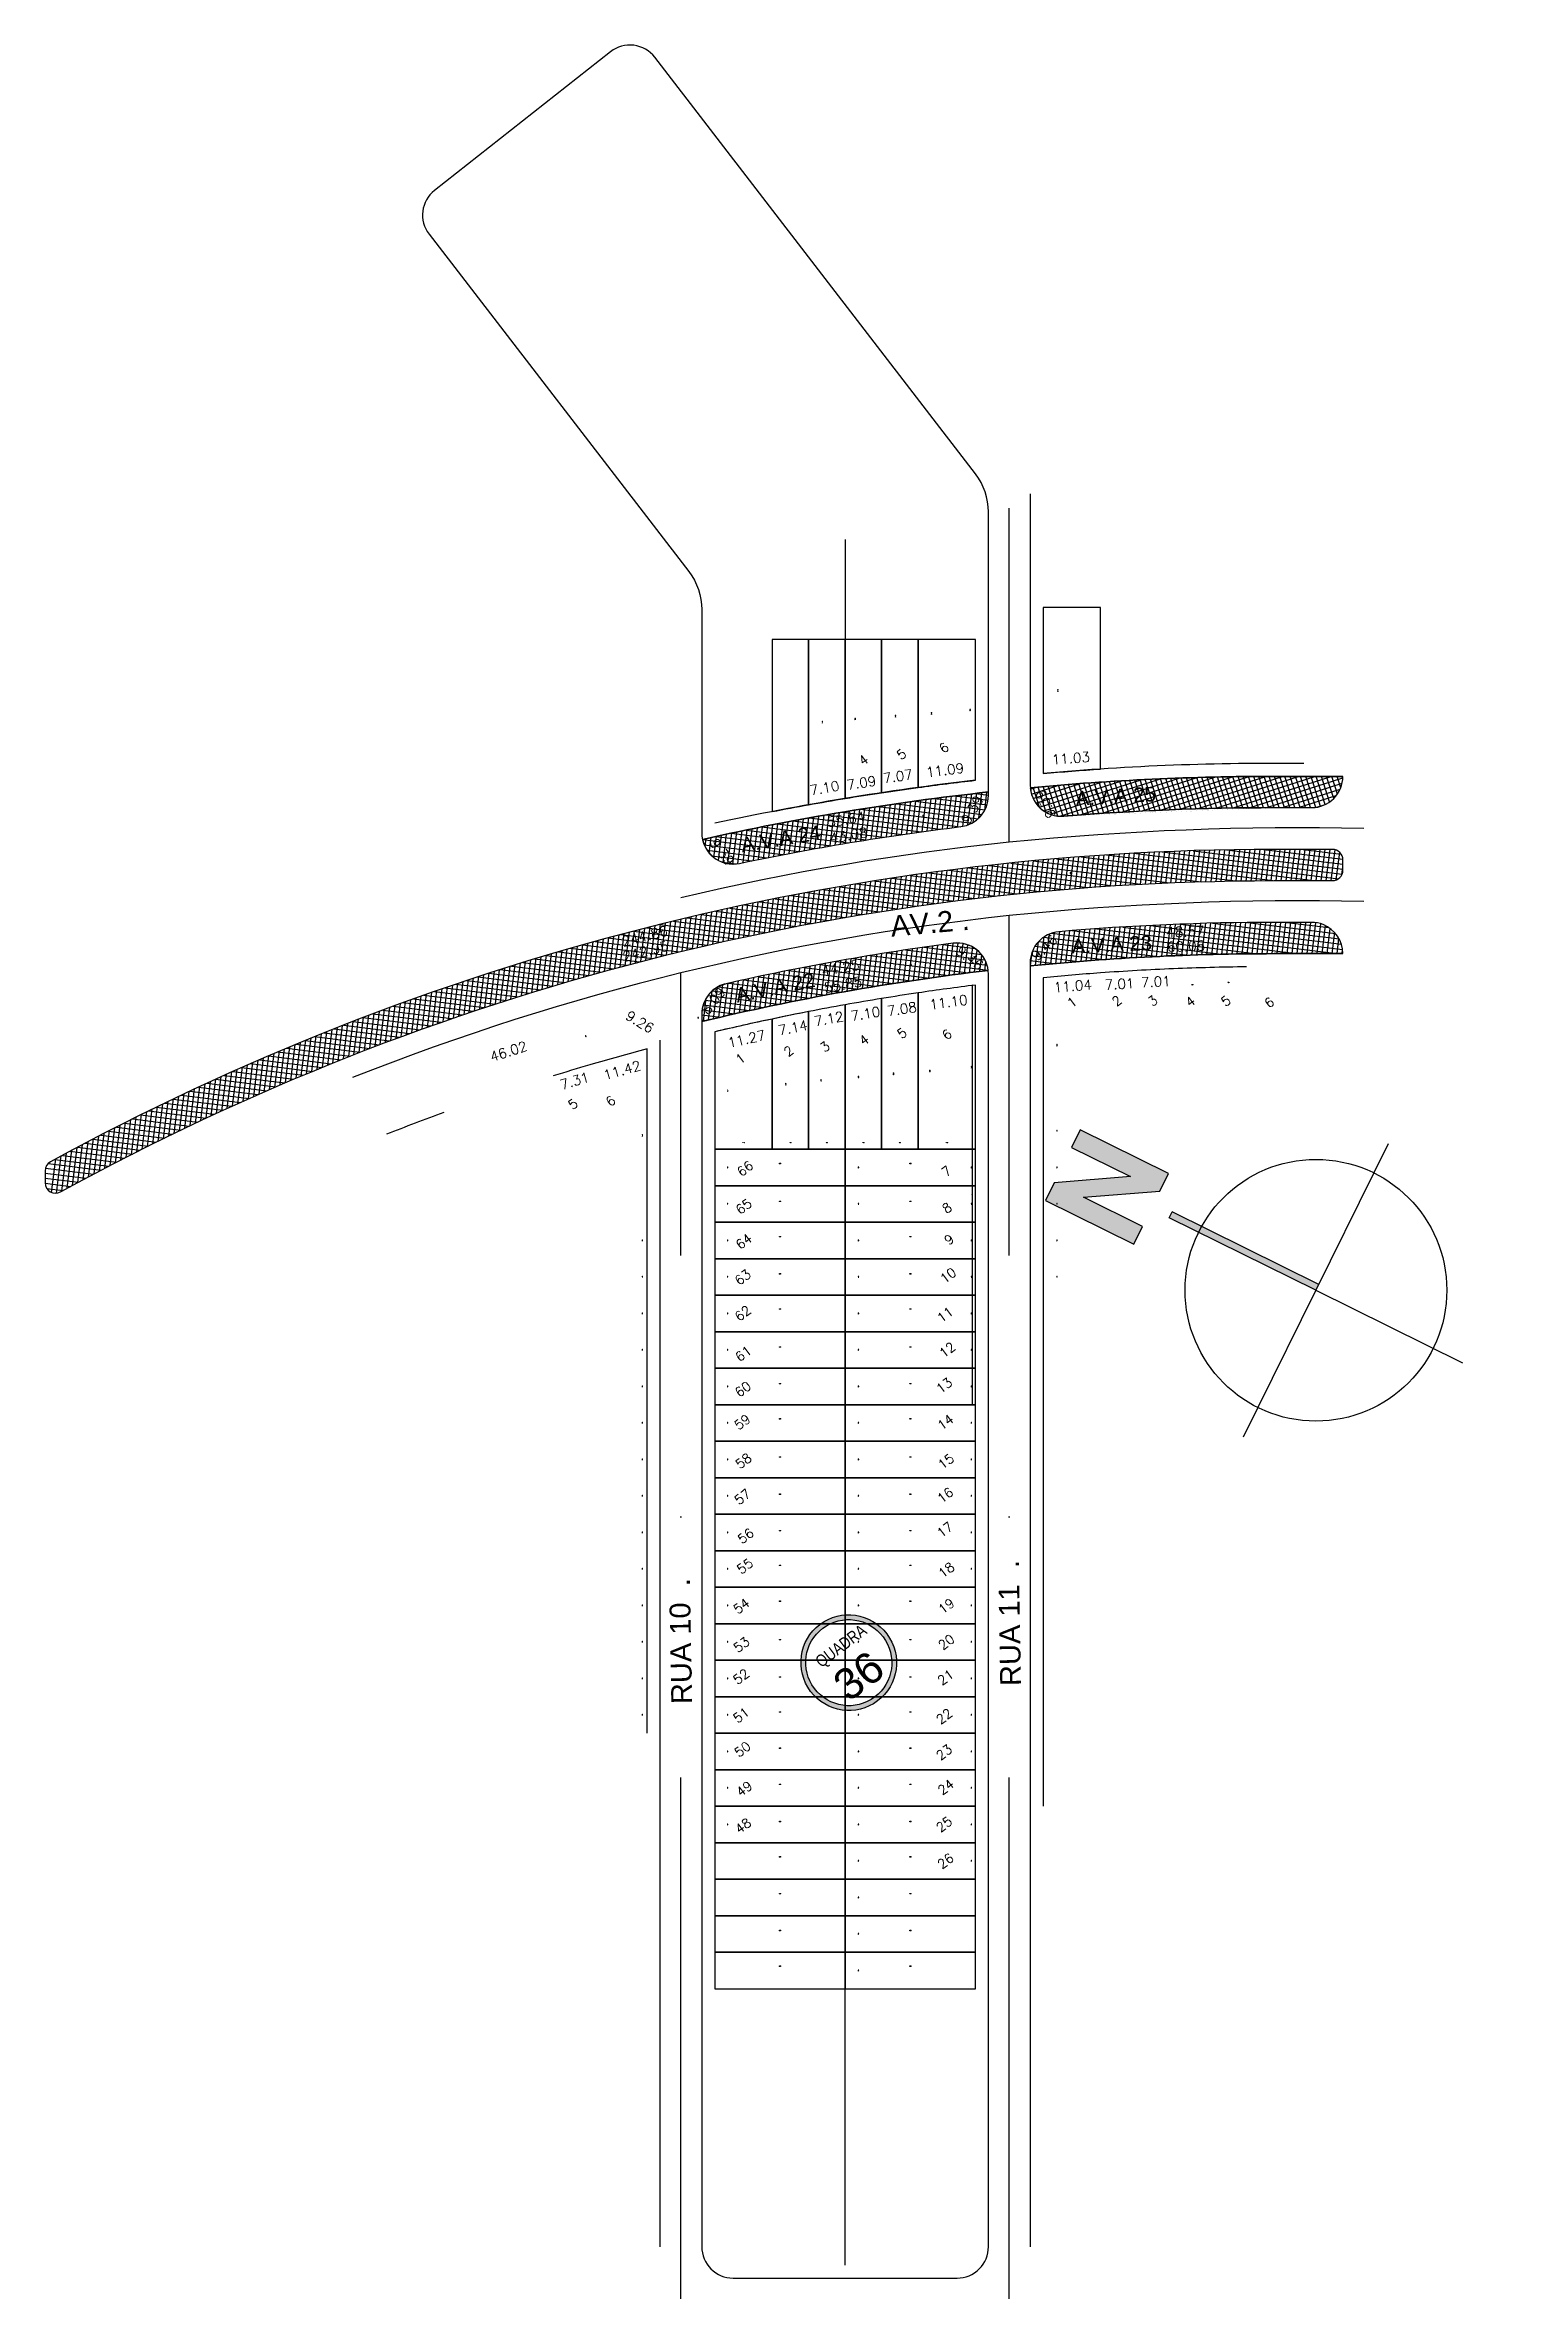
# Model space of a CAD drawing. Header units: millimetres. Extents: x -677 to -23, y -135 to 1112.
# Drawn here: x -676.6 to -393, y 680.1 to 1112.4 of the extents above; entities that cross this region are included whole.
import ezdxf
from ezdxf.enums import TextEntityAlignment as Align

# ---------------------------------------------------------------- set-up
doc = ezdxf.new("R2010")
doc.units = ezdxf.units.MM
doc.header["$LTSCALE"] = 20
doc.header["$MEASUREMENT"] = 0
doc.header["$PDSIZE"] = -5
for name, pattern in [('CONTINU', [0]), ('CONTINUO', [0]), ('DASHDOT', [1, 0.5, -0.25, 0, -0.25])]:
    doc.linetypes.add(name, pattern=pattern)
doc.layers.get('0').update_dxf_attribs({"linetype": 'CONTINUOUS'})
doc.layers.get('Defpoints').update_dxf_attribs({"linetype": 'CONTINUOUS'})
for name, color, linetype in [('Bra-Rua Calçadas', 1, 'CONTINUOUS'), ('CALÇADA', 3, 'CONTINUOUS'), ('COTA', 7, 'CONTINUOUS'), ('EIXO DAS VIAS', 252, 'DASHDOT'), ('Lotes', 2, 'CONTINUOUS'), ('Nomes de Ruas', 3, 'CONTINUOUS'), ('Numero de lotes', 5, 'CONTINUOUS'), ('númeraçãoquadras', 4, 'CONTINUOUS'), ('TXT A.VERDES', 7, 'CONTINUOUS'), ('Área Verde Alameda etc.', 92, 'CONTINUOUS'), ('Área Verde Geral', 98, 'CONTINUOUS')]:
    doc.layers.add(name, color=color, linetype=linetype)
doc.layers.add('E-Pen-C', color=4, linetype='CONTINUOUS', lineweight=15)
doc.layers.add('E-Pen-G', color=3, linetype='CONTINUOUS', lineweight=30)
doc.styles.add('arcad1', font='romans.shx')
doc.styles.add('ARIAL', font='arial.ttf', dxfattribs={"height": 2})
doc.styles.add('F2', font='swissc.ttf')
doc.styles.add('ROMANS', font='romans', dxfattribs={"height": 0.1})
doc.styles.add('STYLE1', font='sanss___.ttf')
doc.dimstyles.new('BOLA100', dxfattribs={"dimscale": 0, "dimtxt": 1.8, "dimasz": 0.15, "dimexe": 0.18, "dimexo": 0.063, "dimgap": 0, "dimtad": 0, "dimzin": 4, "dimdsep": 46, "dimtxsty": 'ROMANS', "dimcen": 0.09, "dimse1": 1, "dimse2": 1, "dimsd1": 1, "dimsd2": 1, "dimclrt": 2, "dimadec": 0, "dimazin": 0, "dimtfac": 1.2, "dimtix": 1, "dimtmove": 2, "dimatfit": 3, "dimfxl": 1, "dimtvp": 2, "dimtolj": 1, "dimtzin": 4, "dimarcsym": 0})
doc.dimstyles.new('DIMENSION-1', dxfattribs={"dimtxt": 0.11, "dimasz": 0.07, "dimexe": 1, "dimexo": 0, "dimgap": 0.12, "dimtad": 1, "dimzin": 7, "dimdsep": 46, "dimtxsty": 'F2', "dimblk1": 'TRACO', "dimblk2": 'TRACO', "dimsah": 1, "dimcen": 1, "dimse1": 1, "dimse2": 1, "dimclrd": 256, "dimclre": 256, "dimclrt": 6, "dimadec": 0, "dimazin": 0, "dimtfac": 1, "dimtix": 1, "dimtmove": 2, "dimatfit": 3, "dimldrblk": 'TRACO', "dimfxl": 1, "dimtolj": 1, "dimtzin": 0, "dimarcsym": 0})
pattern_1 = [(82.9064228, (5613769.4276, -7783638.4494), (-0.94520936236, 0.1176244503), []), (172.9064228, (5613769.4276, -7783638.4494), (-0.1176244503, -0.94520936236), [])]

msp = doc.modelspace()

# ---------------------------------------------------------------- texts
at = {"layer": 'COTA', "style": 'ROMANS'}
msp.add_text('9.46', height=1.9, rotation=44.20533, dxfattribs=at).set_placement((-486.218, 936.618))
at = {"layer": 'COTA', "char_height": 1.9, "attachment_point": 5, "style": 'ROMANS'}
for s, insert, rotation in [('\\A1;7.07', (-512.939, 972.16), 8.15421), ('\\A1;11.09', (-503.891, 973.349), 7.12722), ('\\A1;11.03', (-479.753, 975.629), 4.3981), ('\\A1;7.10', (-527.011, 969.929), 9.75755), ('\\A1;7.09', (-519.946, 970.908), 8.955), ('\\A1;9.39', (-484.592, 966.866), 114.58686), ('\\A1;55.64', (-522.878, 963.919), 9.40925), ('\\A1;9.39', (-498.672, 965.762), 60.02534), ('\\A1;9.39', (-546.649, 957.633), 308.12012), ('\\A1;43.08', (-522.389, 960.847), 9.41152), ('\\A1;244.86', (-561.52, 941.512), 14.31588), ('\\A1;48.57', (-457.789, 942.389), 2.12494), ('\\A1;242.95', (-561.347, 938.626), 14.38029), ('\\A1;9.46', (-499.153, 937.303), 322.25466), ('\\A1;60.08', (-457.662, 939.579), 2.23318), ('\\A1;44.25', (-523.962, 935.426), 10.10072), ('\\A1;55.85', (-523.467, 932.186), 10.11055), ('\\A1;7.01', (-463.447, 932.774), 2.80031), ('\\A1;8.09', (-548.339, 929.097), 52.11354), ('\\A1;11.10', (-503.218, 928.847), 7.72536), ('\\A1;11.04', (-479.389, 931.953), 4.76587), ('\\A1;7.01', (-470.41, 932.33), 3.65961), ('\\A1;9.26', (-562.448, 925.071), 329.11728), ('\\A1;7.14', (-533.078, 923.942), 11.45465), ('\\A1;7.12', (-526.18, 925.651), 10.5806), ('\\A1;7.10', (-519.164, 926.621), 9.70903), ('\\A1;7.08', (-512.164, 927.535), 8.83973), ('\\A1;46.02', (-587.643, 919.402), 18.03457), ('\\A1;11.27', (-541.984, 921.805), 12.583), ('\\A1;11.42', (-565.843, 915.791), 15.61636), ('\\A1;7.31', (-574.953, 913.75), 16.76427)]:
    msp.add_mtext(s, dxfattribs=dict(at, insert=insert, rotation=rotation))
at = {"layer": 'Nomes de Ruas', "extrusion": (-0.085815, 0.011951, 0.996239), "style": 'ARIAL'}
msp.add_text('AV.2 .', height=4, rotation=102.96746, dxfattribs=at).set_placement((-865.132, -629.785, 54.773), align=Align.MIDDLE_CENTER)
at = {"layer": 'Nomes de Ruas', "extrusion": (-0.017957, -0.084762, 0.996239), "style": 'ARIAL'}
for s, p in [('RUA 11  .', (-648.67, 687.719, -59.739)), ('RUA 10  .', (-709.692, 671.311, -58.312))]:
    msp.add_text(s, height=4, rotation=102.96746, dxfattribs=at).set_placement(p, align=Align.MIDDLE_CENTER)
at = {"layer": 'Numero de lotes', "style": 'arcad1'}
for s, p in [('5', (-512.248, 976.385, 103.708)), ('6', (-504.094, 977.654, 103.708)), ('4', (-519.534, 975.286, 103.708)), ('1', (-479.559, 928.841, 103.708)), ('2', (-470.937, 929.096, 103.708)), ('3', (-464.028, 929.102, 103.708)), ('4', (-456.843, 928.969, 103.708)), ('5', (-450.018, 929.085, 103.708)), ('6', (-441.672, 928.787, 103.708)), ('3', (-526.936, 920.309, 103.708)), ('4', (-519.452, 921.589, 103.708)), ('5', (-512.148, 922.899, 103.708)), ('6', (-503.52, 922.657, 103.708)), ('1', (-543.146, 918.012, 103.708)), ('2', (-533.912, 919.489, 103.708)), ('5', (-575.282, 909.303, 103.708)), ('6', (-568.045, 909.89, 103.708)), ('66', (-542.258, 896.941, 103.708)), ('7', (-503.6, 896.41, 103.708)), ('65', (-542.509, 889.675, 103.708)), ('8', (-503.52, 889.393, 103.708)), ('64', (-542.484, 882.962, 103.708)), ('9', (-503.107, 883.316, 103.708)), ('63', (-542.68, 876.083, 103.708)), ('10', (-503.303, 876.437, 103.708)), ('62', (-542.682, 869.177, 103.708)), ('11', (-503.886, 868.923, 103.708)), ('61', (-542.583, 861.421, 103.708)), ('60', (-542.668, 854.625, 103.708)), ('59', (-542.781, 848.326, 103.708)), ('58', (-542.548, 840.852, 103.708)), ('15', (-503.715, 840.775, 103.708)), ('57', (-542.744, 833.973, 103.708)), ('16', (-503.855, 834.283, 103.708)), ('56', (-542.139, 826.487, 103.708)), ('17', (-503.913, 827.681, 103.708)), ('55', (-542.279, 820.686, 103.708)), ('18', (-503.639, 819.946, 103.708)), ('54', (-542.957, 813.031, 103.708)), ('19', (-503.642, 813.039, 103.708)), ('53', (-542.932, 805.627, 103.708)), ('20', (-503.644, 806.133, 103.708)), ('52', (-543.017, 799.522, 103.708)), ('21', (-503.782, 799.36, 103.708)), ('51', (-542.992, 792.118, 103.708)), ('22', (-504.061, 791.901, 103.708)), ('50', (-542.745, 785.571, 103.708)), ('23', (-504.064, 784.995, 103.708)), ('49', (-542.415, 777.967, 103.708)), ('24', (-503.735, 778.337, 103.708)), ('48', (-542.638, 770.895, 103.708)), ('25', (-504.069, 771.182, 103.708)), ('26', (-503.795, 764.138, 103.708))]:
    msp.add_text(s, height=1.8, rotation=36.88182, dxfattribs=at).set_placement(p, align=Align.MIDDLE_CENTER)
at = {"layer": 'Numero de lotes', "color": 1, "style": 'arcad1'}
for s, p in [('12', (-503.474, 862.155, 103.708)), ('13', (-504.057, 855.331, 103.708)), ('14', (-503.823, 848.289, 103.708))]:
    msp.add_text(s, height=1.8, rotation=36.88182, dxfattribs=at).set_placement(p, align=Align.MIDDLE_CENTER)
at = {"layer": 'TXT A.VERDES', "linetype": 'CONTINUO', "char_height": 2.8, "width": 43.98267, "attachment_point": 1, "style": 'arcad1'}
for s, insert, rotation in [('{\\fArial|b0|i0|c0|p34;A.V.A 25}', (-478.938, 969.293, 103.708), 3.38045), ('{\\fArial|b0|i0|c0|p34;A.V.A 24}', (-543.266, 960.322, 103.708), 9.34436), ('{\\fArial|b0|i0|c0|p34;A.V.A 23}', (-479.675, 940.97, 103.708), 2.56038), ('{\\fArial|b0|i0|c0|p34;A.V.A 22}', (-544.33, 931.484, 103.708), 11.5325)]:
    msp.add_mtext(s, dxfattribs=dict(at, insert=insert, rotation=rotation))

# ---------------------------------------------------------------- blocks, each defined once
blk = doc.blocks.new('Norte1-flat-1-flat-1')
at = {"linetype": 'CONTINU'}
blk.add_hatch(color=7, dxfattribs=at).paths.add_polyline_path([(-21.16, 37.23), (-23.84, 35.94), (-17.39, 22.5), (-14.71, 23.79), (-19.01, 32.75), (-9.36, 26.36), (-6.68, 27.64), (-13.13, 41.08), (-15.81, 39.8), (-11.51, 30.84)])
h = blk.add_hatch(color=7, dxfattribs=at)
h.paths.add_polyline_path([(-9.82, 22.74), (-10.71, 22.31), (-8.57, 17.85, -0.012506), (-7.66, 18.26)])
h.paths.add_polyline_path([(-7.66, 18.26, 0.012506), (-8.57, 17.85), (0, 0), (0.89, 0.43)])
at = {"color": 7, "linetype": 'CONTINU'}
for p, q in [((-10.71, 22.31), (-9.82, 22.74)), ((0, 0), (-10.71, 22.31)), ((0.89, 0.43), (-9.82, 22.74)), ((-22.31, -10.71), (22.31, 10.71)), ((0, 0), (10.71, -22.31))]:
    blk.add_line(p, q, dxfattribs=at)
blk.add_lwpolyline([(-23.84, 35.94), (-17.39, 22.5), (-14.71, 23.79), (-19.01, 32.75), (-9.36, 26.36), (-6.68, 27.64), (-13.13, 41.08), (-15.81, 39.8), (-11.51, 30.84), (-21.16, 37.23)], close=True, dxfattribs=at)
blk.add_circle((0, 0), 19.8, dxfattribs=at)
blk = doc.blocks.new('*D364')
at = {"layer": 'Defpoints', "color": 0}
for p in [(-485.06, 879.65), (-482.22, 879.65), (-485.06, 872.65)]:
    blk.add_point(p, dxfattribs=at)
at = {"layer": 'COTA', "color": 2, "insert": (-482.42, 876.15), "char_height": 0.1, "attachment_point": 5, "rotation": 90, "style": 'ROMANS'}
blk.add_mtext('\\A1;7.00', dxfattribs=at)
blk = doc.blocks.new('*D365')
at = {"layer": 'Defpoints', "color": 0}
for p in [(-485.06, 886.65), (-482.22, 886.65), (-485.06, 879.65)]:
    blk.add_point(p, dxfattribs=at)
at = {"layer": 'COTA', "color": 2, "insert": (-482.42, 883.15), "char_height": 0.1, "attachment_point": 5, "rotation": 90, "style": 'ROMANS'}
blk.add_mtext('\\A1;7.00', dxfattribs=at)
blk = doc.blocks.new('*D366')
at = {"layer": 'Defpoints', "color": 0}
for p in [(-485.06, 893.65), (-482.22, 893.65), (-485.06, 886.65)]:
    blk.add_point(p, dxfattribs=at)
at = {"layer": 'COTA', "color": 2, "insert": (-482.42, 890.15), "char_height": 0.1, "attachment_point": 5, "rotation": 90, "style": 'ROMANS'}
blk.add_mtext('\\A1;7.00', dxfattribs=at)
blk = doc.blocks.new('*D367')
at = {"layer": 'Defpoints', "color": 0}
for p in [(-485.06, 900.65), (-482.22, 900.65), (-485.06, 893.65)]:
    blk.add_point(p, dxfattribs=at)
at = {"layer": 'COTA', "color": 2, "insert": (-482.42, 897.15), "char_height": 0.1, "attachment_point": 5, "rotation": 90, "style": 'ROMANS'}
blk.add_mtext('\\A1;7.00', dxfattribs=at)
blk = doc.blocks.new('*D368')
at = {"layer": 'Defpoints', "color": 0}
for p in [(-485.06, 907.65), (-482.22, 907.65), (-485.06, 900.65)]:
    blk.add_point(p, dxfattribs=at)
at = {"layer": 'COTA', "color": 2, "insert": (-482.42, 904.15), "char_height": 0.1, "attachment_point": 5, "rotation": 90, "style": 'ROMANS'}
blk.add_mtext('\\A1;7.00', dxfattribs=at)
blk = doc.blocks.new('*D369')
at = {"layer": 'Defpoints', "color": 0}
for p in [(-485.06, 933.54), (-482.22, 933.54), (-485.06, 907.65)]:
    blk.add_point(p, dxfattribs=at)
at = {"layer": 'COTA', "color": 2, "insert": (-482.42, 920.59), "char_height": 0.1, "attachment_point": 5, "rotation": 90, "style": 'ROMANS'}
blk.add_mtext('\\A1;25.89', dxfattribs=at)
blk = doc.blocks.new('*D370')
at = {"layer": 'Defpoints', "color": 0}
for p in [(-498.64, 767.65), (-498.06, 767.65), (-498.06, 760.65)]:
    blk.add_point(p, dxfattribs=at)
at = {"layer": 'COTA', "color": 2, "insert": (-498.84, 764.15), "char_height": 0.1, "attachment_point": 5, "rotation": 90, "style": 'ROMANS'}
blk.add_mtext('\\A1;7.00', dxfattribs=at)
blk = doc.blocks.new('*D371')
at = {"layer": 'Defpoints', "color": 0}
for p in [(-498.64, 774.65), (-498.06, 774.65), (-498.06, 767.65)]:
    blk.add_point(p, dxfattribs=at)
at = {"layer": 'COTA', "color": 2, "insert": (-498.84, 771.15), "char_height": 0.1, "attachment_point": 5, "rotation": 90, "style": 'ROMANS'}
blk.add_mtext('\\A1;7.00', dxfattribs=at)
blk = doc.blocks.new('*D372')
at = {"layer": 'Defpoints', "color": 0}
for p in [(-498.64, 781.65), (-498.06, 781.65), (-498.06, 774.65)]:
    blk.add_point(p, dxfattribs=at)
at = {"layer": 'COTA', "color": 2, "insert": (-498.84, 778.15), "char_height": 0.1, "attachment_point": 5, "rotation": 90, "style": 'ROMANS'}
blk.add_mtext('\\A1;7.00', dxfattribs=at)
blk = doc.blocks.new('*D373')
at = {"layer": 'Defpoints', "color": 0}
for p in [(-498.64, 788.65), (-498.06, 788.65), (-498.06, 781.65)]:
    blk.add_point(p, dxfattribs=at)
at = {"layer": 'COTA', "color": 2, "insert": (-498.84, 785.15), "char_height": 0.1, "attachment_point": 5, "rotation": 90, "style": 'ROMANS'}
blk.add_mtext('\\A1;7.00', dxfattribs=at)
blk = doc.blocks.new('*D374')
at = {"layer": 'Defpoints', "color": 0}
for p in [(-498.64, 795.65), (-498.06, 795.65), (-498.06, 788.65)]:
    blk.add_point(p, dxfattribs=at)
at = {"layer": 'COTA', "color": 2, "insert": (-498.84, 792.15), "char_height": 0.1, "attachment_point": 5, "rotation": 90, "style": 'ROMANS'}
blk.add_mtext('\\A1;7.00', dxfattribs=at)
blk = doc.blocks.new('*D375')
at = {"layer": 'Defpoints', "color": 0}
for p in [(-498.64, 802.65), (-498.06, 802.65), (-498.06, 795.65)]:
    blk.add_point(p, dxfattribs=at)
at = {"layer": 'COTA', "color": 2, "insert": (-498.84, 799.15), "char_height": 0.1, "attachment_point": 5, "rotation": 90, "style": 'ROMANS'}
blk.add_mtext('\\A1;7.00', dxfattribs=at)
blk = doc.blocks.new('*D376')
at = {"layer": 'Defpoints', "color": 0}
for p in [(-498.64, 809.65), (-498.06, 809.65), (-498.06, 802.65)]:
    blk.add_point(p, dxfattribs=at)
at = {"layer": 'COTA', "color": 2, "insert": (-498.84, 806.15), "char_height": 0.1, "attachment_point": 5, "rotation": 90, "style": 'ROMANS'}
blk.add_mtext('\\A1;7.00', dxfattribs=at)
blk = doc.blocks.new('*D377')
at = {"layer": 'Defpoints', "color": 0}
for p in [(-498.64, 816.65), (-498.06, 816.65), (-498.06, 809.65)]:
    blk.add_point(p, dxfattribs=at)
at = {"layer": 'COTA', "color": 2, "insert": (-498.84, 813.15), "char_height": 0.1, "attachment_point": 5, "rotation": 90, "style": 'ROMANS'}
blk.add_mtext('\\A1;7.00', dxfattribs=at)
blk = doc.blocks.new('*D378')
at = {"layer": 'Defpoints', "color": 0}
for p in [(-498.64, 823.65), (-498.06, 823.65), (-498.06, 816.65)]:
    blk.add_point(p, dxfattribs=at)
at = {"layer": 'COTA', "color": 2, "insert": (-498.84, 820.15), "char_height": 0.1, "attachment_point": 5, "rotation": 90, "style": 'ROMANS'}
blk.add_mtext('\\A1;7.00', dxfattribs=at)
blk = doc.blocks.new('*D379')
at = {"layer": 'Defpoints', "color": 0}
for p in [(-498.64, 830.65), (-498.06, 830.65), (-498.06, 823.65)]:
    blk.add_point(p, dxfattribs=at)
at = {"layer": 'COTA', "color": 2, "insert": (-498.84, 827.15), "char_height": 0.1, "attachment_point": 5, "rotation": 90, "style": 'ROMANS'}
blk.add_mtext('\\A1;7.00', dxfattribs=at)
blk = doc.blocks.new('*D380')
at = {"layer": 'Defpoints', "color": 0}
for p in [(-498.64, 837.65), (-498.06, 837.65), (-498.06, 830.65)]:
    blk.add_point(p, dxfattribs=at)
at = {"layer": 'COTA', "color": 2, "insert": (-498.84, 834.15), "char_height": 0.1, "attachment_point": 5, "rotation": 90, "style": 'ROMANS'}
blk.add_mtext('\\A1;7.00', dxfattribs=at)
blk = doc.blocks.new('*D381')
at = {"layer": 'Defpoints', "color": 0}
for p in [(-498.64, 844.65), (-498.06, 844.65), (-498.06, 837.65)]:
    blk.add_point(p, dxfattribs=at)
at = {"layer": 'COTA', "color": 2, "insert": (-498.84, 841.15), "char_height": 0.1, "attachment_point": 5, "rotation": 90, "style": 'ROMANS'}
blk.add_mtext('\\A1;7.00', dxfattribs=at)
blk = doc.blocks.new('*D382')
at = {"layer": 'Defpoints', "color": 0}
for p in [(-498.64, 851.65), (-498.06, 851.65), (-498.06, 844.65)]:
    blk.add_point(p, dxfattribs=at)
at = {"layer": 'COTA', "color": 2, "insert": (-498.84, 848.15), "char_height": 0.1, "attachment_point": 5, "rotation": 90, "style": 'ROMANS'}
blk.add_mtext('\\A1;7.00', dxfattribs=at)
blk = doc.blocks.new('*D383')
at = {"layer": 'Defpoints', "color": 0}
for p in [(-498.64, 858.65), (-498.06, 858.65), (-498.06, 851.65)]:
    blk.add_point(p, dxfattribs=at)
at = {"layer": 'COTA', "color": 2, "insert": (-498.84, 855.15), "char_height": 0.1, "attachment_point": 5, "rotation": 90, "style": 'ROMANS'}
blk.add_mtext('\\A1;7.00', dxfattribs=at)
blk = doc.blocks.new('*D384')
at = {"layer": 'Defpoints', "color": 0}
for p in [(-498.64, 865.65), (-498.06, 865.65), (-498.06, 858.65)]:
    blk.add_point(p, dxfattribs=at)
at = {"layer": 'COTA', "color": 2, "insert": (-498.84, 862.15), "char_height": 0.1, "attachment_point": 5, "rotation": 90, "style": 'ROMANS'}
blk.add_mtext('\\A1;7.00', dxfattribs=at)
blk = doc.blocks.new('*D385')
at = {"layer": 'Defpoints', "color": 0}
for p in [(-498.64, 872.65), (-498.06, 872.65), (-498.06, 865.65)]:
    blk.add_point(p, dxfattribs=at)
at = {"layer": 'COTA', "color": 2, "insert": (-498.84, 869.15), "char_height": 0.1, "attachment_point": 5, "rotation": 90, "style": 'ROMANS'}
blk.add_mtext('\\A1;7.00', dxfattribs=at)
blk = doc.blocks.new('*D386')
at = {"layer": 'Defpoints', "color": 0}
for p in [(-498.64, 879.65), (-498.06, 879.65), (-498.06, 872.65)]:
    blk.add_point(p, dxfattribs=at)
at = {"layer": 'COTA', "color": 2, "insert": (-498.84, 876.15), "char_height": 0.1, "attachment_point": 5, "rotation": 90, "style": 'ROMANS'}
blk.add_mtext('\\A1;7.00', dxfattribs=at)
blk = doc.blocks.new('*D387')
at = {"layer": 'Defpoints', "color": 0}
for p in [(-498.64, 886.65), (-498.06, 886.65), (-498.06, 879.65)]:
    blk.add_point(p, dxfattribs=at)
at = {"layer": 'COTA', "color": 2, "insert": (-498.84, 883.15), "char_height": 0.1, "attachment_point": 5, "rotation": 90, "style": 'ROMANS'}
blk.add_mtext('\\A1;7.00', dxfattribs=at)
blk = doc.blocks.new('*D388')
at = {"layer": 'Defpoints', "color": 0}
for p in [(-498.64, 893.65), (-498.06, 893.65), (-498.06, 886.65)]:
    blk.add_point(p, dxfattribs=at)
at = {"layer": 'COTA', "color": 2, "insert": (-498.84, 890.15), "char_height": 0.1, "attachment_point": 5, "rotation": 90, "style": 'ROMANS'}
blk.add_mtext('\\A1;7.00', dxfattribs=at)
blk = doc.blocks.new('*D389')
at = {"layer": 'Defpoints', "color": 0}
for p in [(-498.64, 900.65), (-498.06, 900.65), (-498.06, 893.65)]:
    blk.add_point(p, dxfattribs=at)
at = {"layer": 'COTA', "color": 2, "insert": (-498.84, 897.15), "char_height": 0.1, "attachment_point": 5, "rotation": 90, "style": 'ROMANS'}
blk.add_mtext('\\A1;7.00', dxfattribs=at)
blk = doc.blocks.new('*D390')
at = {"layer": 'Defpoints', "color": 0}
for p in [(-498.64, 932.12), (-498.06, 932.12), (-498.06, 900.65)]:
    blk.add_point(p, dxfattribs=at)
at = {"layer": 'COTA', "color": 2, "insert": (-498.84, 916.38), "char_height": 0.1, "attachment_point": 5, "rotation": 90, "style": 'ROMANS'}
blk.add_mtext('\\A1;31.47', dxfattribs=at)
blk = doc.blocks.new('*D391')
at = {"layer": 'Defpoints', "color": 0}
for p in [(-523.06, 746.65), (-520.31, 746.65), (-523.06, 739.65)]:
    blk.add_point(p, dxfattribs=at)
at = {"layer": 'COTA', "color": 2, "insert": (-520.51, 743.15), "char_height": 0.1, "attachment_point": 5, "rotation": 90, "style": 'ROMANS'}
blk.add_mtext('\\A1;7.00', dxfattribs=at)
blk = doc.blocks.new('*D392')
at = {"layer": 'Defpoints', "color": 0}
for p in [(-523.06, 753.65), (-520.31, 753.65), (-523.06, 746.65)]:
    blk.add_point(p, dxfattribs=at)
at = {"layer": 'COTA', "color": 2, "insert": (-520.51, 750.15), "char_height": 0.1, "attachment_point": 5, "rotation": 90, "style": 'ROMANS'}
blk.add_mtext('\\A1;7.00', dxfattribs=at)
blk = doc.blocks.new('*D393')
at = {"layer": 'Defpoints', "color": 0}
for p in [(-523.06, 760.65), (-520.31, 760.65), (-523.06, 753.65)]:
    blk.add_point(p, dxfattribs=at)
at = {"layer": 'COTA', "color": 2, "insert": (-520.51, 757.15), "char_height": 0.1, "attachment_point": 5, "rotation": 90, "style": 'ROMANS'}
blk.add_mtext('\\A1;7.00', dxfattribs=at)
blk = doc.blocks.new('*D394')
at = {"layer": 'Defpoints', "color": 0}
for p in [(-523.06, 767.65), (-520.31, 767.65), (-523.06, 760.65)]:
    blk.add_point(p, dxfattribs=at)
at = {"layer": 'COTA', "color": 2, "insert": (-520.51, 764.15), "char_height": 0.1, "attachment_point": 5, "rotation": 90, "style": 'ROMANS'}
blk.add_mtext('\\A1;7.00', dxfattribs=at)
blk = doc.blocks.new('*D395')
at = {"layer": 'Defpoints', "color": 0}
for p in [(-523.06, 774.65), (-520.31, 774.65), (-523.06, 767.65)]:
    blk.add_point(p, dxfattribs=at)
at = {"layer": 'COTA', "color": 2, "insert": (-520.51, 771.15), "char_height": 0.1, "attachment_point": 5, "rotation": 90, "style": 'ROMANS'}
blk.add_mtext('\\A1;7.00', dxfattribs=at)
blk = doc.blocks.new('*D396')
at = {"layer": 'Defpoints', "color": 0}
for p in [(-523.06, 781.65), (-520.31, 781.65), (-523.06, 774.65)]:
    blk.add_point(p, dxfattribs=at)
at = {"layer": 'COTA', "color": 2, "insert": (-520.51, 778.15), "char_height": 0.1, "attachment_point": 5, "rotation": 90, "style": 'ROMANS'}
blk.add_mtext('\\A1;7.00', dxfattribs=at)
blk = doc.blocks.new('*D397')
at = {"layer": 'Defpoints', "color": 0}
for p in [(-523.06, 788.65), (-520.31, 788.65), (-523.06, 781.65)]:
    blk.add_point(p, dxfattribs=at)
at = {"layer": 'COTA', "color": 2, "insert": (-520.51, 785.15), "char_height": 0.1, "attachment_point": 5, "rotation": 90, "style": 'ROMANS'}
blk.add_mtext('\\A1;7.00', dxfattribs=at)
blk = doc.blocks.new('*D398')
at = {"layer": 'Defpoints', "color": 0}
for p in [(-523.06, 795.65), (-520.31, 795.65), (-523.06, 788.65)]:
    blk.add_point(p, dxfattribs=at)
at = {"layer": 'COTA', "color": 2, "insert": (-520.51, 792.15), "char_height": 0.1, "attachment_point": 5, "rotation": 90, "style": 'ROMANS'}
blk.add_mtext('\\A1;7.00', dxfattribs=at)
blk = doc.blocks.new('*D399')
at = {"layer": 'Defpoints', "color": 0}
for p in [(-523.06, 802.65), (-520.31, 802.65), (-523.06, 795.65)]:
    blk.add_point(p, dxfattribs=at)
at = {"layer": 'COTA', "color": 2, "insert": (-520.51, 799.15), "char_height": 0.1, "attachment_point": 5, "rotation": 90, "style": 'ROMANS'}
blk.add_mtext('\\A1;7.00', dxfattribs=at)
blk = doc.blocks.new('*D400')
at = {"layer": 'Defpoints', "color": 0}
for p in [(-523.06, 809.65), (-520.31, 809.65), (-523.06, 802.65)]:
    blk.add_point(p, dxfattribs=at)
at = {"layer": 'COTA', "color": 2, "insert": (-520.51, 806.15), "char_height": 0.1, "attachment_point": 5, "rotation": 90, "style": 'ROMANS'}
blk.add_mtext('\\A1;7.00', dxfattribs=at)
blk = doc.blocks.new('*D401')
at = {"layer": 'Defpoints', "color": 0}
for p in [(-523.06, 816.65), (-520.31, 816.65), (-523.06, 809.65)]:
    blk.add_point(p, dxfattribs=at)
at = {"layer": 'COTA', "color": 2, "insert": (-520.51, 813.15), "char_height": 0.1, "attachment_point": 5, "rotation": 90, "style": 'ROMANS'}
blk.add_mtext('\\A1;7.00', dxfattribs=at)
blk = doc.blocks.new('*D402')
at = {"layer": 'Defpoints', "color": 0}
for p in [(-523.06, 823.65), (-520.31, 823.65), (-523.06, 816.65)]:
    blk.add_point(p, dxfattribs=at)
at = {"layer": 'COTA', "color": 2, "insert": (-520.51, 820.15), "char_height": 0.1, "attachment_point": 5, "rotation": 90, "style": 'ROMANS'}
blk.add_mtext('\\A1;7.00', dxfattribs=at)
blk = doc.blocks.new('*D403')
at = {"layer": 'Defpoints', "color": 0}
for p in [(-523.06, 830.65), (-520.31, 830.65), (-523.06, 823.65)]:
    blk.add_point(p, dxfattribs=at)
at = {"layer": 'COTA', "color": 2, "insert": (-520.51, 827.15), "char_height": 0.1, "attachment_point": 5, "rotation": 90, "style": 'ROMANS'}
blk.add_mtext('\\A1;7.00', dxfattribs=at)
blk = doc.blocks.new('*D404')
at = {"layer": 'Defpoints', "color": 0}
for p in [(-523.06, 837.65), (-520.31, 837.65), (-523.06, 830.65)]:
    blk.add_point(p, dxfattribs=at)
at = {"layer": 'COTA', "color": 2, "insert": (-520.51, 834.15), "char_height": 0.1, "attachment_point": 5, "rotation": 90, "style": 'ROMANS'}
blk.add_mtext('\\A1;7.00', dxfattribs=at)
blk = doc.blocks.new('*D405')
at = {"layer": 'Defpoints', "color": 0}
for p in [(-523.06, 844.65), (-520.31, 844.65), (-523.06, 837.65)]:
    blk.add_point(p, dxfattribs=at)
at = {"layer": 'COTA', "color": 2, "insert": (-520.51, 841.15), "char_height": 0.1, "attachment_point": 5, "rotation": 90, "style": 'ROMANS'}
blk.add_mtext('\\A1;7.00', dxfattribs=at)
blk = doc.blocks.new('*D406')
at = {"layer": 'Defpoints', "color": 0}
for p in [(-523.06, 851.65), (-520.31, 851.65), (-523.06, 844.65)]:
    blk.add_point(p, dxfattribs=at)
at = {"layer": 'COTA', "color": 2, "insert": (-520.51, 848.15), "char_height": 0.1, "attachment_point": 5, "rotation": 90, "style": 'ROMANS'}
blk.add_mtext('\\A1;7.00', dxfattribs=at)
blk = doc.blocks.new('*D407')
at = {"layer": 'Defpoints', "color": 0}
for p in [(-523.06, 858.65), (-520.31, 858.65), (-523.06, 851.65)]:
    blk.add_point(p, dxfattribs=at)
at = {"layer": 'COTA', "color": 2, "insert": (-520.51, 855.15), "char_height": 0.1, "attachment_point": 5, "rotation": 90, "style": 'ROMANS'}
blk.add_mtext('\\A1;7.00', dxfattribs=at)
blk = doc.blocks.new('*D408')
at = {"layer": 'Defpoints', "color": 0}
for p in [(-523.06, 865.65), (-520.31, 865.65), (-523.06, 858.65)]:
    blk.add_point(p, dxfattribs=at)
at = {"layer": 'COTA', "color": 2, "insert": (-520.51, 862.15), "char_height": 0.1, "attachment_point": 5, "rotation": 90, "style": 'ROMANS'}
blk.add_mtext('\\A1;7.00', dxfattribs=at)
blk = doc.blocks.new('*D409')
at = {"layer": 'Defpoints', "color": 0}
for p in [(-523.06, 872.65), (-520.31, 872.65), (-523.06, 865.65)]:
    blk.add_point(p, dxfattribs=at)
at = {"layer": 'COTA', "color": 2, "insert": (-520.51, 869.15), "char_height": 0.1, "attachment_point": 5, "rotation": 90, "style": 'ROMANS'}
blk.add_mtext('\\A1;7.00', dxfattribs=at)
blk = doc.blocks.new('*D410')
at = {"layer": 'Defpoints', "color": 0}
for p in [(-523.06, 879.65), (-520.31, 879.65), (-523.06, 872.65)]:
    blk.add_point(p, dxfattribs=at)
at = {"layer": 'COTA', "color": 2, "insert": (-520.51, 876.15), "char_height": 0.1, "attachment_point": 5, "rotation": 90, "style": 'ROMANS'}
blk.add_mtext('\\A1;7.00', dxfattribs=at)
blk = doc.blocks.new('*D411')
at = {"layer": 'Defpoints', "color": 0}
for p in [(-523.06, 886.65), (-520.31, 886.65), (-523.06, 879.65)]:
    blk.add_point(p, dxfattribs=at)
at = {"layer": 'COTA', "color": 2, "insert": (-520.51, 883.15), "char_height": 0.1, "attachment_point": 5, "rotation": 90, "style": 'ROMANS'}
blk.add_mtext('\\A1;7.00', dxfattribs=at)
blk = doc.blocks.new('*D412')
at = {"layer": 'Defpoints', "color": 0}
for p in [(-523.06, 893.65), (-520.31, 893.65), (-523.06, 886.65)]:
    blk.add_point(p, dxfattribs=at)
at = {"layer": 'COTA', "color": 2, "insert": (-520.51, 890.15), "char_height": 0.1, "attachment_point": 5, "rotation": 90, "style": 'ROMANS'}
blk.add_mtext('\\A1;7.00', dxfattribs=at)
blk = doc.blocks.new('*D413')
at = {"layer": 'Defpoints', "color": 0}
for p in [(-523.06, 900.65), (-520.31, 900.65), (-523.06, 893.65)]:
    blk.add_point(p, dxfattribs=at)
at = {"layer": 'COTA', "color": 2, "insert": (-520.51, 897.15), "char_height": 0.1, "attachment_point": 5, "rotation": 90, "style": 'ROMANS'}
blk.add_mtext('\\A1;7.00', dxfattribs=at)
blk = doc.blocks.new('*D414')
at = {"layer": 'Defpoints', "color": 0}
for p in [(-523.06, 928.34), (-520.31, 928.34), (-523.06, 900.65)]:
    blk.add_point(p, dxfattribs=at)
at = {"layer": 'COTA', "color": 2, "insert": (-520.51, 914.49), "char_height": 0.1, "attachment_point": 5, "rotation": 90, "style": 'ROMANS'}
blk.add_mtext('\\A1;27.69', dxfattribs=at)
blk = doc.blocks.new('*D415')
at = {"layer": 'Defpoints', "color": 0}
for p in [(-548.06, 774.65), (-545.41, 774.65), (-548.06, 767.65)]:
    blk.add_point(p, dxfattribs=at)
at = {"layer": 'COTA', "color": 2, "insert": (-545.61, 771.15), "char_height": 0.1, "attachment_point": 5, "rotation": 90, "style": 'ROMANS'}
blk.add_mtext('\\A1;7.00', dxfattribs=at)
blk = doc.blocks.new('*D416')
at = {"layer": 'Defpoints', "color": 0}
for p in [(-548.06, 781.65), (-545.41, 781.65), (-548.06, 774.65)]:
    blk.add_point(p, dxfattribs=at)
at = {"layer": 'COTA', "color": 2, "insert": (-545.61, 778.15), "char_height": 0.1, "attachment_point": 5, "rotation": 90, "style": 'ROMANS'}
blk.add_mtext('\\A1;7.00', dxfattribs=at)
blk = doc.blocks.new('*D417')
at = {"layer": 'Defpoints', "color": 0}
for p in [(-548.06, 788.65), (-545.41, 788.65), (-548.06, 781.65)]:
    blk.add_point(p, dxfattribs=at)
at = {"layer": 'COTA', "color": 2, "insert": (-545.61, 785.15), "char_height": 0.1, "attachment_point": 5, "rotation": 90, "style": 'ROMANS'}
blk.add_mtext('\\A1;7.00', dxfattribs=at)
blk = doc.blocks.new('*D418')
at = {"layer": 'Defpoints', "color": 0}
for p in [(-548.06, 795.65), (-545.41, 795.65), (-548.06, 788.65)]:
    blk.add_point(p, dxfattribs=at)
at = {"layer": 'COTA', "color": 2, "insert": (-545.61, 792.15), "char_height": 0.1, "attachment_point": 5, "rotation": 90, "style": 'ROMANS'}
blk.add_mtext('\\A1;7.00', dxfattribs=at)
blk = doc.blocks.new('*D419')
at = {"layer": 'Defpoints', "color": 0}
for p in [(-548.06, 802.65), (-545.41, 802.65), (-548.06, 795.65)]:
    blk.add_point(p, dxfattribs=at)
at = {"layer": 'COTA', "color": 2, "insert": (-545.61, 799.15), "char_height": 0.1, "attachment_point": 5, "rotation": 90, "style": 'ROMANS'}
blk.add_mtext('\\A1;7.00', dxfattribs=at)
blk = doc.blocks.new('*D420')
at = {"layer": 'Defpoints', "color": 0}
for p in [(-548.06, 809.65), (-545.41, 809.65), (-548.06, 802.65)]:
    blk.add_point(p, dxfattribs=at)
at = {"layer": 'COTA', "color": 2, "insert": (-545.61, 806.15), "char_height": 0.1, "attachment_point": 5, "rotation": 90, "style": 'ROMANS'}
blk.add_mtext('\\A1;7.00', dxfattribs=at)
blk = doc.blocks.new('*D421')
at = {"layer": 'Defpoints', "color": 0}
for p in [(-548.06, 816.65), (-545.41, 816.65), (-548.06, 809.65)]:
    blk.add_point(p, dxfattribs=at)
at = {"layer": 'COTA', "color": 2, "insert": (-545.61, 813.15), "char_height": 0.1, "attachment_point": 5, "rotation": 90, "style": 'ROMANS'}
blk.add_mtext('\\A1;7.00', dxfattribs=at)
blk = doc.blocks.new('*D422')
at = {"layer": 'Defpoints', "color": 0}
for p in [(-548.06, 823.65), (-545.41, 823.65), (-548.06, 816.65)]:
    blk.add_point(p, dxfattribs=at)
at = {"layer": 'COTA', "color": 2, "insert": (-545.61, 820.15), "char_height": 0.1, "attachment_point": 5, "rotation": 90, "style": 'ROMANS'}
blk.add_mtext('\\A1;7.00', dxfattribs=at)
blk = doc.blocks.new('*D423')
at = {"layer": 'Defpoints', "color": 0}
for p in [(-548.06, 830.65), (-545.41, 830.65), (-548.06, 823.65)]:
    blk.add_point(p, dxfattribs=at)
at = {"layer": 'COTA', "color": 2, "insert": (-545.61, 827.15), "char_height": 0.1, "attachment_point": 5, "rotation": 90, "style": 'ROMANS'}
blk.add_mtext('\\A1;7.00', dxfattribs=at)
blk = doc.blocks.new('*D424')
at = {"layer": 'Defpoints', "color": 0}
for p in [(-548.06, 837.65), (-545.41, 837.65), (-548.06, 830.65)]:
    blk.add_point(p, dxfattribs=at)
at = {"layer": 'COTA', "color": 2, "insert": (-545.61, 834.15), "char_height": 0.1, "attachment_point": 5, "rotation": 90, "style": 'ROMANS'}
blk.add_mtext('\\A1;7.00', dxfattribs=at)
blk = doc.blocks.new('*D425')
at = {"layer": 'Defpoints', "color": 0}
for p in [(-548.06, 844.65), (-545.41, 844.65), (-548.06, 837.65)]:
    blk.add_point(p, dxfattribs=at)
at = {"layer": 'COTA', "color": 2, "insert": (-545.61, 841.15), "char_height": 0.1, "attachment_point": 5, "rotation": 90, "style": 'ROMANS'}
blk.add_mtext('\\A1;7.00', dxfattribs=at)
blk = doc.blocks.new('*D426')
at = {"layer": 'Defpoints', "color": 0}
for p in [(-548.06, 851.65), (-545.41, 851.65), (-548.06, 844.65)]:
    blk.add_point(p, dxfattribs=at)
at = {"layer": 'COTA', "color": 2, "insert": (-545.61, 848.15), "char_height": 0.1, "attachment_point": 5, "rotation": 90, "style": 'ROMANS'}
blk.add_mtext('\\A1;7.00', dxfattribs=at)
blk = doc.blocks.new('*D427')
at = {"layer": 'Defpoints', "color": 0}
for p in [(-548.06, 858.65), (-545.41, 858.65), (-548.06, 851.65)]:
    blk.add_point(p, dxfattribs=at)
at = {"layer": 'COTA', "color": 2, "insert": (-545.61, 855.15), "char_height": 0.1, "attachment_point": 5, "rotation": 90, "style": 'ROMANS'}
blk.add_mtext('\\A1;7.00', dxfattribs=at)
blk = doc.blocks.new('*D428')
at = {"layer": 'Defpoints', "color": 0}
for p in [(-548.06, 865.65), (-545.41, 865.65), (-548.06, 858.65)]:
    blk.add_point(p, dxfattribs=at)
at = {"layer": 'COTA', "color": 2, "insert": (-545.61, 862.15), "char_height": 0.1, "attachment_point": 5, "rotation": 90, "style": 'ROMANS'}
blk.add_mtext('\\A1;7.00', dxfattribs=at)
blk = doc.blocks.new('*D429')
at = {"layer": 'Defpoints', "color": 0}
for p in [(-548.06, 872.65), (-545.41, 872.65), (-548.06, 865.65)]:
    blk.add_point(p, dxfattribs=at)
at = {"layer": 'COTA', "color": 2, "insert": (-545.61, 869.15), "char_height": 0.1, "attachment_point": 5, "rotation": 90, "style": 'ROMANS'}
blk.add_mtext('\\A1;7.00', dxfattribs=at)
blk = doc.blocks.new('*D430')
at = {"layer": 'Defpoints', "color": 0}
for p in [(-548.06, 879.65), (-545.41, 879.65), (-548.06, 872.65)]:
    blk.add_point(p, dxfattribs=at)
at = {"layer": 'COTA', "color": 2, "insert": (-545.61, 876.15), "char_height": 0.1, "attachment_point": 5, "rotation": 90, "style": 'ROMANS'}
blk.add_mtext('\\A1;7.00', dxfattribs=at)
blk = doc.blocks.new('*D431')
at = {"layer": 'Defpoints', "color": 0}
for p in [(-548.06, 886.65), (-545.41, 886.65), (-548.06, 879.65)]:
    blk.add_point(p, dxfattribs=at)
at = {"layer": 'COTA', "color": 2, "insert": (-545.61, 883.15), "char_height": 0.1, "attachment_point": 5, "rotation": 90, "style": 'ROMANS'}
blk.add_mtext('\\A1;7.00', dxfattribs=at)
blk = doc.blocks.new('*D432')
at = {"layer": 'Defpoints', "color": 0}
for p in [(-548.06, 893.65), (-545.41, 893.65), (-548.06, 886.65)]:
    blk.add_point(p, dxfattribs=at)
at = {"layer": 'COTA', "color": 2, "insert": (-545.61, 890.15), "char_height": 0.1, "attachment_point": 5, "rotation": 90, "style": 'ROMANS'}
blk.add_mtext('\\A1;7.00', dxfattribs=at)
blk = doc.blocks.new('*D433')
at = {"layer": 'Defpoints', "color": 0}
for p in [(-548.06, 900.65), (-545.41, 900.65), (-548.06, 893.65)]:
    blk.add_point(p, dxfattribs=at)
at = {"layer": 'COTA', "color": 2, "insert": (-545.61, 897.15), "char_height": 0.1, "attachment_point": 5, "rotation": 90, "style": 'ROMANS'}
blk.add_mtext('\\A1;7.00', dxfattribs=at)
blk = doc.blocks.new('*D434')
at = {"layer": 'Defpoints', "color": 0}
for p in [(-548.06, 923.16), (-545.41, 923.16), (-548.06, 900.65)]:
    blk.add_point(p, dxfattribs=at)
at = {"layer": 'COTA', "color": 2, "insert": (-545.61, 911.9), "char_height": 0.1, "attachment_point": 5, "rotation": 90, "style": 'ROMANS'}
blk.add_mtext('\\A1;22.51', dxfattribs=at)
blk = doc.blocks.new('*D435')
at = {"layer": 'Defpoints', "color": 0}
for p in [(-537.06, 925.61), (-534.25, 925.61), (-537.06, 900.65)]:
    blk.add_point(p, dxfattribs=at)
at = {"layer": 'COTA', "color": 2, "insert": (-534.45, 913.13), "char_height": 0.1, "attachment_point": 5, "rotation": 90, "style": 'ROMANS'}
blk.add_mtext('\\A1;24.97', dxfattribs=at)
blk = doc.blocks.new('*D436')
at = {"layer": 'Defpoints', "color": 0}
for p in [(-530.06, 927.03), (-527.49, 927.03), (-530.06, 900.65)]:
    blk.add_point(p, dxfattribs=at)
at = {"layer": 'COTA', "color": 2, "insert": (-527.69, 913.84), "char_height": 0.1, "attachment_point": 5, "rotation": 90, "style": 'ROMANS'}
blk.add_mtext('\\A1;26.38', dxfattribs=at)
blk = doc.blocks.new('*D437')
at = {"layer": 'Defpoints', "color": 0}
for p in [(-516.06, 929.54), (-513.57, 929.54), (-516.06, 900.65)]:
    blk.add_point(p, dxfattribs=at)
at = {"layer": 'COTA', "color": 2, "insert": (-513.77, 915.09), "char_height": 0.1, "attachment_point": 5, "rotation": 90, "style": 'ROMANS'}
blk.add_mtext('\\A1;28.89', dxfattribs=at)
blk = doc.blocks.new('*D438')
at = {"layer": 'Defpoints', "color": 0}
for p in [(-509.06, 930.63), (-506.62, 930.63), (-509.06, 900.65)]:
    blk.add_point(p, dxfattribs=at)
at = {"layer": 'COTA', "color": 2, "insert": (-506.82, 915.64), "char_height": 0.1, "attachment_point": 5, "rotation": 90, "style": 'ROMANS'}
blk.add_mtext('\\A1;29.98', dxfattribs=at)
blk = doc.blocks.new('*D439')
at = {"layer": 'Defpoints', "color": 0}
for p in [(-561.77, 795.65), (-561.06, 795.65), (-561.06, 788.65)]:
    blk.add_point(p, dxfattribs=at)
at = {"layer": 'COTA', "color": 2, "insert": (-561.97, 792.15), "char_height": 0.1, "attachment_point": 5, "rotation": 90, "style": 'ROMANS'}
blk.add_mtext('\\A1;7.00', dxfattribs=at)
blk = doc.blocks.new('*D440')
at = {"layer": 'Defpoints', "color": 0}
for p in [(-561.77, 802.65), (-561.06, 802.65), (-561.06, 795.65)]:
    blk.add_point(p, dxfattribs=at)
at = {"layer": 'COTA', "color": 2, "insert": (-561.97, 799.15), "char_height": 0.1, "attachment_point": 5, "rotation": 90, "style": 'ROMANS'}
blk.add_mtext('\\A1;7.00', dxfattribs=at)
blk = doc.blocks.new('*D441')
at = {"layer": 'Defpoints', "color": 0}
for p in [(-561.77, 809.65), (-561.06, 809.65), (-561.06, 802.65)]:
    blk.add_point(p, dxfattribs=at)
at = {"layer": 'COTA', "color": 2, "insert": (-561.97, 806.15), "char_height": 0.1, "attachment_point": 5, "rotation": 90, "style": 'ROMANS'}
blk.add_mtext('\\A1;7.00', dxfattribs=at)
blk = doc.blocks.new('*D442')
at = {"layer": 'Defpoints', "color": 0}
for p in [(-561.77, 816.65), (-561.06, 816.65), (-561.06, 809.65)]:
    blk.add_point(p, dxfattribs=at)
at = {"layer": 'COTA', "color": 2, "insert": (-561.97, 813.15), "char_height": 0.1, "attachment_point": 5, "rotation": 90, "style": 'ROMANS'}
blk.add_mtext('\\A1;7.00', dxfattribs=at)
blk = doc.blocks.new('*D443')
at = {"layer": 'Defpoints', "color": 0}
for p in [(-561.77, 823.65), (-561.06, 823.65), (-561.06, 816.65)]:
    blk.add_point(p, dxfattribs=at)
at = {"layer": 'COTA', "color": 2, "insert": (-561.97, 820.15), "char_height": 0.1, "attachment_point": 5, "rotation": 90, "style": 'ROMANS'}
blk.add_mtext('\\A1;7.00', dxfattribs=at)
blk = doc.blocks.new('*D444')
at = {"layer": 'Defpoints', "color": 0}
for p in [(-561.77, 830.65), (-561.06, 830.65), (-561.06, 823.65)]:
    blk.add_point(p, dxfattribs=at)
at = {"layer": 'COTA', "color": 2, "insert": (-561.97, 827.15), "char_height": 0.1, "attachment_point": 5, "rotation": 90, "style": 'ROMANS'}
blk.add_mtext('\\A1;7.00', dxfattribs=at)
blk = doc.blocks.new('*D445')
at = {"layer": 'Defpoints', "color": 0}
for p in [(-561.77, 837.65), (-561.06, 837.65), (-561.06, 830.65)]:
    blk.add_point(p, dxfattribs=at)
at = {"layer": 'COTA', "color": 2, "insert": (-561.97, 834.15), "char_height": 0.1, "attachment_point": 5, "rotation": 90, "style": 'ROMANS'}
blk.add_mtext('\\A1;7.00', dxfattribs=at)
blk = doc.blocks.new('*D446')
at = {"layer": 'Defpoints', "color": 0}
for p in [(-561.77, 844.65), (-561.06, 844.65), (-561.06, 837.65)]:
    blk.add_point(p, dxfattribs=at)
at = {"layer": 'COTA', "color": 2, "insert": (-561.97, 841.15), "char_height": 0.1, "attachment_point": 5, "rotation": 90, "style": 'ROMANS'}
blk.add_mtext('\\A1;7.00', dxfattribs=at)
blk = doc.blocks.new('*D447')
at = {"layer": 'Defpoints', "color": 0}
for p in [(-561.77, 851.65), (-561.06, 851.65), (-561.06, 844.65)]:
    blk.add_point(p, dxfattribs=at)
at = {"layer": 'COTA', "color": 2, "insert": (-561.97, 848.15), "char_height": 0.1, "attachment_point": 5, "rotation": 90, "style": 'ROMANS'}
blk.add_mtext('\\A1;7.00', dxfattribs=at)
blk = doc.blocks.new('*D448')
at = {"layer": 'Defpoints', "color": 0}
for p in [(-561.77, 858.65), (-561.06, 858.65), (-561.06, 851.65)]:
    blk.add_point(p, dxfattribs=at)
at = {"layer": 'COTA', "color": 2, "insert": (-561.97, 855.15), "char_height": 0.1, "attachment_point": 5, "rotation": 90, "style": 'ROMANS'}
blk.add_mtext('\\A1;7.00', dxfattribs=at)
blk = doc.blocks.new('*D449')
at = {"layer": 'Defpoints', "color": 0}
for p in [(-561.77, 865.65), (-561.06, 865.65), (-561.06, 858.65)]:
    blk.add_point(p, dxfattribs=at)
at = {"layer": 'COTA', "color": 2, "insert": (-561.97, 862.15), "char_height": 0.1, "attachment_point": 5, "rotation": 90, "style": 'ROMANS'}
blk.add_mtext('\\A1;7.00', dxfattribs=at)
blk = doc.blocks.new('*D450')
at = {"layer": 'Defpoints', "color": 0}
for p in [(-561.77, 872.65), (-561.06, 872.65), (-561.06, 865.65)]:
    blk.add_point(p, dxfattribs=at)
at = {"layer": 'COTA', "color": 2, "insert": (-561.97, 869.15), "char_height": 0.1, "attachment_point": 5, "rotation": 90, "style": 'ROMANS'}
blk.add_mtext('\\A1;7.00', dxfattribs=at)
blk = doc.blocks.new('*D451')
at = {"layer": 'Defpoints', "color": 0}
for p in [(-561.77, 879.65), (-561.06, 879.65), (-561.06, 872.65)]:
    blk.add_point(p, dxfattribs=at)
at = {"layer": 'COTA', "color": 2, "insert": (-561.97, 876.15), "char_height": 0.1, "attachment_point": 5, "rotation": 90, "style": 'ROMANS'}
blk.add_mtext('\\A1;7.00', dxfattribs=at)
blk = doc.blocks.new('*D452')
at = {"layer": 'Defpoints', "color": 0}
for p in [(-561.77, 886.65), (-561.06, 886.65), (-561.06, 879.65)]:
    blk.add_point(p, dxfattribs=at)
at = {"layer": 'COTA', "color": 2, "insert": (-561.97, 883.15), "char_height": 0.1, "attachment_point": 5, "rotation": 90, "style": 'ROMANS'}
blk.add_mtext('\\A1;7.00', dxfattribs=at)
blk = doc.blocks.new('*D453')
at = {"layer": 'Defpoints', "color": 0}
for p in [(-523.06, 746.65), (-523.06, 743.77), (-498.06, 746.65)]:
    blk.add_point(p, dxfattribs=at)
at = {"layer": 'COTA', "color": 2, "insert": (-510.56, 743.97), "char_height": 0.1, "attachment_point": 5, "style": 'ROMANS'}
blk.add_mtext('\\A1;25.00', dxfattribs=at)
blk = doc.blocks.new('*D454')
at = {"layer": 'Defpoints', "color": 0}
for p in [(-548.06, 746.65), (-548.06, 743.77), (-523.06, 746.65)]:
    blk.add_point(p, dxfattribs=at)
at = {"layer": 'COTA', "color": 2, "insert": (-535.56, 743.97), "char_height": 0.1, "attachment_point": 5, "style": 'ROMANS'}
blk.add_mtext('\\A1;25.00', dxfattribs=at)
blk = doc.blocks.new('*D455')
at = {"layer": 'Defpoints', "color": 0}
for p in [(-523.06, 753.65), (-498.06, 753.65), (-523.06, 750.61)]:
    blk.add_point(p, dxfattribs=at)
at = {"layer": 'COTA', "color": 2, "insert": (-510.56, 750.81), "char_height": 0.1, "attachment_point": 5, "style": 'ROMANS'}
blk.add_mtext('\\A1;25.00', dxfattribs=at)
blk = doc.blocks.new('*D456')
at = {"layer": 'Defpoints', "color": 0}
for p in [(-548.06, 753.65), (-523.06, 753.65), (-548.06, 750.61)]:
    blk.add_point(p, dxfattribs=at)
at = {"layer": 'COTA', "color": 2, "insert": (-535.56, 750.81), "char_height": 0.1, "attachment_point": 5, "style": 'ROMANS'}
blk.add_mtext('\\A1;25.00', dxfattribs=at)
blk = doc.blocks.new('*D457')
at = {"layer": 'Defpoints', "color": 0}
for p in [(-523.06, 760.65), (-523.06, 757.67), (-498.06, 760.65)]:
    blk.add_point(p, dxfattribs=at)
at = {"layer": 'COTA', "color": 2, "insert": (-510.56, 757.87), "char_height": 0.1, "attachment_point": 5, "style": 'ROMANS'}
blk.add_mtext('\\A1;25.00', dxfattribs=at)
blk = doc.blocks.new('*D458')
at = {"layer": 'Defpoints', "color": 0}
for p in [(-548.06, 760.65), (-548.06, 757.67), (-523.06, 760.65)]:
    blk.add_point(p, dxfattribs=at)
at = {"layer": 'COTA', "color": 2, "insert": (-535.56, 757.87), "char_height": 0.1, "attachment_point": 5, "style": 'ROMANS'}
blk.add_mtext('\\A1;25.00', dxfattribs=at)
blk = doc.blocks.new('*D459')
at = {"layer": 'Defpoints', "color": 0}
for p in [(-523.06, 767.65), (-498.06, 767.65), (-523.06, 764.74)]:
    blk.add_point(p, dxfattribs=at)
at = {"layer": 'COTA', "color": 2, "insert": (-510.56, 764.94), "char_height": 0.1, "attachment_point": 5, "style": 'ROMANS'}
blk.add_mtext('\\A1;25.00', dxfattribs=at)
blk = doc.blocks.new('*D460')
at = {"layer": 'Defpoints', "color": 0}
for p in [(-548.06, 767.65), (-523.06, 767.65), (-548.06, 764.74)]:
    blk.add_point(p, dxfattribs=at)
at = {"layer": 'COTA', "color": 2, "insert": (-535.56, 764.94), "char_height": 0.1, "attachment_point": 5, "style": 'ROMANS'}
blk.add_mtext('\\A1;25.00', dxfattribs=at)
blk = doc.blocks.new('*D461')
at = {"layer": 'Defpoints', "color": 0}
for p in [(-523.06, 774.65), (-498.06, 774.65), (-523.06, 771.5)]:
    blk.add_point(p, dxfattribs=at)
at = {"layer": 'COTA', "color": 2, "insert": (-510.56, 771.7), "char_height": 0.1, "attachment_point": 5, "style": 'ROMANS'}
blk.add_mtext('\\A1;25.00', dxfattribs=at)
blk = doc.blocks.new('*D462')
at = {"layer": 'Defpoints', "color": 0}
for p in [(-548.06, 774.65), (-523.06, 774.65), (-548.06, 771.5)]:
    blk.add_point(p, dxfattribs=at)
at = {"layer": 'COTA', "color": 2, "insert": (-535.56, 771.7), "char_height": 0.1, "attachment_point": 5, "style": 'ROMANS'}
blk.add_mtext('\\A1;25.00', dxfattribs=at)
blk = doc.blocks.new('*D463')
at = {"layer": 'Defpoints', "color": 0}
for p in [(-523.06, 781.65), (-523.06, 778.65), (-498.06, 781.65)]:
    blk.add_point(p, dxfattribs=at)
at = {"layer": 'COTA', "color": 2, "insert": (-510.56, 778.85), "char_height": 0.1, "attachment_point": 5, "style": 'ROMANS'}
blk.add_mtext('\\A1;25.00', dxfattribs=at)
blk = doc.blocks.new('*D464')
at = {"layer": 'Defpoints', "color": 0}
for p in [(-548.06, 781.65), (-548.06, 778.65), (-523.06, 781.65)]:
    blk.add_point(p, dxfattribs=at)
at = {"layer": 'COTA', "color": 2, "insert": (-535.56, 778.85), "char_height": 0.1, "attachment_point": 5, "style": 'ROMANS'}
blk.add_mtext('\\A1;25.00', dxfattribs=at)
blk = doc.blocks.new('*D465')
at = {"layer": 'Defpoints', "color": 0}
for p in [(-523.06, 788.65), (-498.06, 788.65), (-523.06, 785.58)]:
    blk.add_point(p, dxfattribs=at)
at = {"layer": 'COTA', "color": 2, "insert": (-510.56, 785.78), "char_height": 0.1, "attachment_point": 5, "style": 'ROMANS'}
blk.add_mtext('\\A1;25.00', dxfattribs=at)
blk = doc.blocks.new('*D466')
at = {"layer": 'Defpoints', "color": 0}
for p in [(-548.06, 788.65), (-523.06, 788.65), (-548.06, 785.58)]:
    blk.add_point(p, dxfattribs=at)
at = {"layer": 'COTA', "color": 2, "insert": (-535.56, 785.78), "char_height": 0.1, "attachment_point": 5, "style": 'ROMANS'}
blk.add_mtext('\\A1;25.00', dxfattribs=at)
blk = doc.blocks.new('*D467')
at = {"layer": 'Defpoints', "color": 0}
for p in [(-523.06, 795.65), (-498.06, 795.65), (-523.06, 792.51)]:
    blk.add_point(p, dxfattribs=at)
at = {"layer": 'COTA', "color": 2, "insert": (-510.56, 792.71), "char_height": 0.1, "attachment_point": 5, "style": 'ROMANS'}
blk.add_mtext('\\A1;25.00', dxfattribs=at)
blk = doc.blocks.new('*D468')
at = {"layer": 'Defpoints', "color": 0}
for p in [(-548.06, 795.65), (-523.06, 795.65), (-548.06, 792.51)]:
    blk.add_point(p, dxfattribs=at)
at = {"layer": 'COTA', "color": 2, "insert": (-535.56, 792.71), "char_height": 0.1, "attachment_point": 5, "style": 'ROMANS'}
blk.add_mtext('\\A1;25.00', dxfattribs=at)
blk = doc.blocks.new('*D469')
at = {"layer": 'Defpoints', "color": 0}
for p in [(-523.06, 802.65), (-498.06, 802.65), (-523.06, 799.21)]:
    blk.add_point(p, dxfattribs=at)
at = {"layer": 'COTA', "color": 2, "insert": (-510.56, 799.41), "char_height": 0.1, "attachment_point": 5, "style": 'ROMANS'}
blk.add_mtext('\\A1;25.00', dxfattribs=at)
blk = doc.blocks.new('*D470')
at = {"layer": 'Defpoints', "color": 0}
for p in [(-548.06, 802.65), (-523.06, 802.65), (-548.06, 799.21)]:
    blk.add_point(p, dxfattribs=at)
at = {"layer": 'COTA', "color": 2, "insert": (-535.56, 799.41), "char_height": 0.1, "attachment_point": 5, "style": 'ROMANS'}
blk.add_mtext('\\A1;25.00', dxfattribs=at)
blk = doc.blocks.new('*D471')
at = {"layer": 'Defpoints', "color": 0}
for p in [(-523.06, 809.65), (-498.06, 809.65), (-523.06, 806.37)]:
    blk.add_point(p, dxfattribs=at)
at = {"layer": 'COTA', "color": 2, "insert": (-510.56, 806.57), "char_height": 0.1, "attachment_point": 5, "style": 'ROMANS'}
blk.add_mtext('\\A1;25.00', dxfattribs=at)
blk = doc.blocks.new('*D472')
at = {"layer": 'Defpoints', "color": 0}
for p in [(-548.06, 809.65), (-523.06, 809.65), (-548.06, 806.37)]:
    blk.add_point(p, dxfattribs=at)
at = {"layer": 'COTA', "color": 2, "insert": (-535.56, 806.57), "char_height": 0.1, "attachment_point": 5, "style": 'ROMANS'}
blk.add_mtext('\\A1;25.00', dxfattribs=at)
blk = doc.blocks.new('*D473')
at = {"layer": 'Defpoints', "color": 0}
for p in [(-523.06, 816.65), (-523.06, 813.75), (-498.06, 816.65)]:
    blk.add_point(p, dxfattribs=at)
at = {"layer": 'COTA', "color": 2, "insert": (-510.56, 813.95), "char_height": 0.1, "attachment_point": 5, "style": 'ROMANS'}
blk.add_mtext('\\A1;25.00', dxfattribs=at)
blk = doc.blocks.new('*D474')
at = {"layer": 'Defpoints', "color": 0}
for p in [(-548.06, 816.65), (-548.06, 813.75), (-523.06, 816.65)]:
    blk.add_point(p, dxfattribs=at)
at = {"layer": 'COTA', "color": 2, "insert": (-535.56, 813.95), "char_height": 0.1, "attachment_point": 5, "style": 'ROMANS'}
blk.add_mtext('\\A1;25.00', dxfattribs=at)
blk = doc.blocks.new('*D475')
at = {"layer": 'Defpoints', "color": 0}
for p in [(-523.06, 823.65), (-498.06, 823.65), (-523.06, 820.63)]:
    blk.add_point(p, dxfattribs=at)
at = {"layer": 'COTA', "color": 2, "insert": (-510.56, 820.83), "char_height": 0.1, "attachment_point": 5, "style": 'ROMANS'}
blk.add_mtext('\\A1;25.00', dxfattribs=at)
blk = doc.blocks.new('*D476')
at = {"layer": 'Defpoints', "color": 0}
for p in [(-548.06, 823.65), (-523.06, 823.65), (-548.06, 820.63)]:
    blk.add_point(p, dxfattribs=at)
at = {"layer": 'COTA', "color": 2, "insert": (-535.56, 820.83), "char_height": 0.1, "attachment_point": 5, "style": 'ROMANS'}
blk.add_mtext('\\A1;25.00', dxfattribs=at)
blk = doc.blocks.new('*D477')
at = {"layer": 'Defpoints', "color": 0}
for p in [(-523.06, 830.65), (-498.06, 830.65), (-523.06, 827.29)]:
    blk.add_point(p, dxfattribs=at)
at = {"layer": 'COTA', "color": 2, "insert": (-510.56, 827.49), "char_height": 0.1, "attachment_point": 5, "style": 'ROMANS'}
blk.add_mtext('\\A1;25.00', dxfattribs=at)
blk = doc.blocks.new('*D478')
at = {"layer": 'Defpoints', "color": 0}
for p in [(-548.06, 830.65), (-523.06, 830.65), (-548.06, 827.29)]:
    blk.add_point(p, dxfattribs=at)
at = {"layer": 'COTA', "color": 2, "insert": (-535.56, 827.49), "char_height": 0.1, "attachment_point": 5, "style": 'ROMANS'}
blk.add_mtext('\\A1;25.00', dxfattribs=at)
blk = doc.blocks.new('*D479')
at = {"layer": 'Defpoints', "color": 0}
for p in [(-523.06, 837.65), (-523.06, 834.27), (-498.06, 837.65)]:
    blk.add_point(p, dxfattribs=at)
at = {"layer": 'COTA', "color": 2, "insert": (-510.56, 834.47), "char_height": 0.1, "attachment_point": 5, "style": 'ROMANS'}
blk.add_mtext('\\A1;25.00', dxfattribs=at)
blk = doc.blocks.new('*D480')
at = {"layer": 'Defpoints', "color": 0}
for p in [(-548.06, 837.65), (-548.06, 834.27), (-523.06, 837.65)]:
    blk.add_point(p, dxfattribs=at)
at = {"layer": 'COTA', "color": 2, "insert": (-535.56, 834.47), "char_height": 0.1, "attachment_point": 5, "style": 'ROMANS'}
blk.add_mtext('\\A1;25.00', dxfattribs=at)
blk = doc.blocks.new('*D481')
at = {"layer": 'Defpoints', "color": 0}
for p in [(-523.06, 844.65), (-498.06, 844.65), (-523.06, 841.41)]:
    blk.add_point(p, dxfattribs=at)
at = {"layer": 'COTA', "color": 2, "insert": (-510.56, 841.61), "char_height": 0.1, "attachment_point": 5, "style": 'ROMANS'}
blk.add_mtext('\\A1;25.00', dxfattribs=at)
blk = doc.blocks.new('*D482')
at = {"layer": 'Defpoints', "color": 0}
for p in [(-548.06, 844.65), (-523.06, 844.65), (-548.06, 841.41)]:
    blk.add_point(p, dxfattribs=at)
at = {"layer": 'COTA', "color": 2, "insert": (-535.56, 841.61), "char_height": 0.1, "attachment_point": 5, "style": 'ROMANS'}
blk.add_mtext('\\A1;25.00', dxfattribs=at)
blk = doc.blocks.new('*D483')
at = {"layer": 'Defpoints', "color": 0}
for p in [(-523.06, 851.65), (-498.06, 851.65), (-523.06, 848.75)]:
    blk.add_point(p, dxfattribs=at)
at = {"layer": 'COTA', "color": 2, "insert": (-510.56, 848.95), "char_height": 0.1, "attachment_point": 5, "style": 'ROMANS'}
blk.add_mtext('\\A1;25.00', dxfattribs=at)
blk = doc.blocks.new('*D484')
at = {"layer": 'Defpoints', "color": 0}
for p in [(-548.06, 851.65), (-523.06, 851.65), (-548.06, 848.75)]:
    blk.add_point(p, dxfattribs=at)
at = {"layer": 'COTA', "color": 2, "insert": (-535.56, 848.95), "char_height": 0.1, "attachment_point": 5, "style": 'ROMANS'}
blk.add_mtext('\\A1;25.00', dxfattribs=at)
blk = doc.blocks.new('*D485')
at = {"layer": 'Defpoints', "color": 0}
for p in [(-523.06, 858.65), (-498.06, 858.65), (-523.06, 855.48)]:
    blk.add_point(p, dxfattribs=at)
at = {"layer": 'COTA', "color": 2, "insert": (-510.56, 855.68), "char_height": 0.1, "attachment_point": 5, "style": 'ROMANS'}
blk.add_mtext('\\A1;25.00', dxfattribs=at)
blk = doc.blocks.new('*D486')
at = {"layer": 'Defpoints', "color": 0}
for p in [(-548.06, 858.65), (-523.06, 858.65), (-548.06, 855.48)]:
    blk.add_point(p, dxfattribs=at)
at = {"layer": 'COTA', "color": 2, "insert": (-535.56, 855.68), "char_height": 0.1, "attachment_point": 5, "style": 'ROMANS'}
blk.add_mtext('\\A1;25.00', dxfattribs=at)
blk = doc.blocks.new('*D487')
at = {"layer": 'Defpoints', "color": 0}
for p in [(-523.06, 865.65), (-498.06, 865.65), (-523.06, 862.51)]:
    blk.add_point(p, dxfattribs=at)
at = {"layer": 'COTA', "color": 2, "insert": (-510.56, 862.71), "char_height": 0.1, "attachment_point": 5, "style": 'ROMANS'}
blk.add_mtext('\\A1;25.00', dxfattribs=at)
blk = doc.blocks.new('*D488')
at = {"layer": 'Defpoints', "color": 0}
for p in [(-548.06, 865.65), (-523.06, 865.65), (-548.06, 862.51)]:
    blk.add_point(p, dxfattribs=at)
at = {"layer": 'COTA', "color": 2, "insert": (-535.56, 862.71), "char_height": 0.1, "attachment_point": 5, "style": 'ROMANS'}
blk.add_mtext('\\A1;25.00', dxfattribs=at)
blk = doc.blocks.new('*D489')
at = {"layer": 'Defpoints', "color": 0}
for p in [(-523.06, 872.65), (-523.06, 869.81), (-498.06, 872.65)]:
    blk.add_point(p, dxfattribs=at)
at = {"layer": 'COTA', "color": 2, "insert": (-510.56, 870.01), "char_height": 0.1, "attachment_point": 5, "style": 'ROMANS'}
blk.add_mtext('\\A1;25.00', dxfattribs=at)
blk = doc.blocks.new('*D490')
at = {"layer": 'Defpoints', "color": 0}
for p in [(-548.06, 872.65), (-548.06, 869.81), (-523.06, 872.65)]:
    blk.add_point(p, dxfattribs=at)
at = {"layer": 'COTA', "color": 2, "insert": (-535.56, 870.01), "char_height": 0.1, "attachment_point": 5, "style": 'ROMANS'}
blk.add_mtext('\\A1;25.00', dxfattribs=at)
blk = doc.blocks.new('*D491')
at = {"layer": 'Defpoints', "color": 0}
for p in [(-523.06, 879.65), (-498.06, 879.65), (-523.06, 876.55)]:
    blk.add_point(p, dxfattribs=at)
at = {"layer": 'COTA', "color": 2, "insert": (-510.56, 876.75), "char_height": 0.1, "attachment_point": 5, "style": 'ROMANS'}
blk.add_mtext('\\A1;25.00', dxfattribs=at)
blk = doc.blocks.new('*D492')
at = {"layer": 'Defpoints', "color": 0}
for p in [(-548.06, 879.65), (-523.06, 879.65), (-548.06, 876.55)]:
    blk.add_point(p, dxfattribs=at)
at = {"layer": 'COTA', "color": 2, "insert": (-535.56, 876.75), "char_height": 0.1, "attachment_point": 5, "style": 'ROMANS'}
blk.add_mtext('\\A1;25.00', dxfattribs=at)
blk = doc.blocks.new('*D493')
at = {"layer": 'Defpoints', "color": 0}
for p in [(-523.06, 886.65), (-498.06, 886.65), (-523.06, 883.67)]:
    blk.add_point(p, dxfattribs=at)
at = {"layer": 'COTA', "color": 2, "insert": (-510.56, 883.87), "char_height": 0.1, "attachment_point": 5, "style": 'ROMANS'}
blk.add_mtext('\\A1;25.00', dxfattribs=at)
blk = doc.blocks.new('*D494')
at = {"layer": 'Defpoints', "color": 0}
for p in [(-548.06, 886.65), (-523.06, 886.65), (-548.06, 883.67)]:
    blk.add_point(p, dxfattribs=at)
at = {"layer": 'COTA', "color": 2, "insert": (-535.56, 883.87), "char_height": 0.1, "attachment_point": 5, "style": 'ROMANS'}
blk.add_mtext('\\A1;25.00', dxfattribs=at)
blk = doc.blocks.new('*D495')
at = {"layer": 'Defpoints', "color": 0}
for p in [(-523.06, 893.65), (-523.06, 890.46), (-498.06, 893.65)]:
    blk.add_point(p, dxfattribs=at)
at = {"layer": 'COTA', "color": 2, "insert": (-510.56, 890.66), "char_height": 0.1, "attachment_point": 5, "style": 'ROMANS'}
blk.add_mtext('\\A1;25.00', dxfattribs=at)
blk = doc.blocks.new('*D496')
at = {"layer": 'Defpoints', "color": 0}
for p in [(-548.06, 893.65), (-548.06, 890.46), (-523.06, 893.65)]:
    blk.add_point(p, dxfattribs=at)
at = {"layer": 'COTA', "color": 2, "insert": (-535.56, 890.66), "char_height": 0.1, "attachment_point": 5, "style": 'ROMANS'}
blk.add_mtext('\\A1;25.00', dxfattribs=at)
blk = doc.blocks.new('*D497')
at = {"layer": 'Defpoints', "color": 0}
for p in [(-523.06, 900.65), (-498.06, 900.65), (-523.06, 897.71)]:
    blk.add_point(p, dxfattribs=at)
at = {"layer": 'COTA', "color": 2, "insert": (-510.56, 897.91), "char_height": 0.1, "attachment_point": 5, "style": 'ROMANS'}
blk.add_mtext('\\A1;25.00', dxfattribs=at)
blk = doc.blocks.new('*D498')
at = {"layer": 'Defpoints', "color": 0}
for p in [(-548.06, 900.65), (-523.06, 900.65), (-548.06, 897.71)]:
    blk.add_point(p, dxfattribs=at)
at = {"layer": 'COTA', "color": 2, "insert": (-535.56, 897.91), "char_height": 0.1, "attachment_point": 5, "style": 'ROMANS'}
blk.add_mtext('\\A1;25.00', dxfattribs=at)
blk = doc.blocks.new('*D499')
at = {"layer": 'Defpoints', "color": 0}
for p in [(-548.06, 900.65), (-537.06, 901.71), (-537.06, 900.65)]:
    blk.add_point(p, dxfattribs=at)
at = {"layer": 'COTA', "color": 2, "insert": (-542.56, 901.91), "char_height": 0.1, "attachment_point": 5, "style": 'ROMANS'}
blk.add_mtext('\\A1;11.00', dxfattribs=at)
blk = doc.blocks.new('*D500')
at = {"layer": 'Defpoints', "color": 0}
for p in [(-537.06, 900.65), (-530.06, 901.71), (-530.06, 900.65)]:
    blk.add_point(p, dxfattribs=at)
at = {"layer": 'COTA', "color": 2, "insert": (-533.56, 901.91), "char_height": 0.1, "attachment_point": 5, "rotation": 360, "style": 'ROMANS'}
blk.add_mtext('\\A1;7.00', dxfattribs=at)
blk = doc.blocks.new('*D501')
at = {"layer": 'Defpoints', "color": 0}
for p in [(-530.06, 900.65), (-523.06, 901.71), (-523.06, 900.65)]:
    blk.add_point(p, dxfattribs=at)
at = {"layer": 'COTA', "color": 2, "insert": (-526.56, 901.91), "char_height": 0.1, "attachment_point": 5, "rotation": 360, "style": 'ROMANS'}
blk.add_mtext('\\A1;7.00', dxfattribs=at)
blk = doc.blocks.new('*D502')
at = {"layer": 'Defpoints', "color": 0}
for p in [(-523.06, 900.65), (-516.06, 901.71), (-516.06, 900.65)]:
    blk.add_point(p, dxfattribs=at)
at = {"layer": 'COTA', "color": 2, "insert": (-519.56, 901.91), "char_height": 0.1, "attachment_point": 5, "rotation": 360, "style": 'ROMANS'}
blk.add_mtext('\\A1;7.00', dxfattribs=at)
blk = doc.blocks.new('*D503')
at = {"layer": 'Defpoints', "color": 0}
for p in [(-516.06, 900.65), (-509.06, 901.71), (-509.06, 900.65)]:
    blk.add_point(p, dxfattribs=at)
at = {"layer": 'COTA', "color": 2, "insert": (-512.56, 901.91), "char_height": 0.1, "attachment_point": 5, "rotation": 360, "style": 'ROMANS'}
blk.add_mtext('\\A1;7.00', dxfattribs=at)
blk = doc.blocks.new('*D504')
at = {"layer": 'Defpoints', "color": 0}
for p in [(-509.06, 900.65), (-498.06, 901.71), (-498.06, 900.65)]:
    blk.add_point(p, dxfattribs=at)
at = {"layer": 'COTA', "color": 2, "insert": (-503.56, 901.91), "char_height": 0.1, "attachment_point": 5, "rotation": 360, "style": 'ROMANS'}
blk.add_mtext('\\A1;11.00', dxfattribs=at)
blk = doc.blocks.new('*D505')
at = {"layer": 'Defpoints', "color": 0}
for p in [(-530.06, 998.39), (-527.24, 998.39), (-530.06, 966.71)]:
    blk.add_point(p, dxfattribs=at)
at = {"layer": 'COTA', "color": 2, "insert": (-527.44, 982.55), "char_height": 0.1, "attachment_point": 5, "rotation": 90, "style": 'ROMANS'}
blk.add_mtext('\\A1;31.69', dxfattribs=at)
blk = doc.blocks.new('*D506')
at = {"layer": 'Defpoints', "color": 0}
for p in [(-523.06, 998.39), (-520.92, 998.39), (-523.06, 967.91)]:
    blk.add_point(p, dxfattribs=at)
at = {"layer": 'COTA', "color": 2, "insert": (-521.12, 983.15), "char_height": 0.1, "attachment_point": 5, "rotation": 90, "style": 'ROMANS'}
blk.add_mtext('\\A1;30.48', dxfattribs=at)
blk = doc.blocks.new('*D507')
at = {"layer": 'Defpoints', "color": 0}
for p in [(-516.06, 998.39), (-513.21, 998.39), (-516.06, 969.01)]:
    blk.add_point(p, dxfattribs=at)
at = {"layer": 'COTA', "color": 2, "insert": (-513.41, 983.7), "char_height": 0.1, "attachment_point": 5, "rotation": 90, "style": 'ROMANS'}
blk.add_mtext('\\A1;29.38', dxfattribs=at)
blk = doc.blocks.new('*D508')
at = {"layer": 'Defpoints', "color": 0}
for p in [(-509.06, 998.39), (-506.3, 998.39), (-509.06, 970.02)]:
    blk.add_point(p, dxfattribs=at)
at = {"layer": 'COTA', "color": 2, "insert": (-506.5, 984.2), "char_height": 0.1, "attachment_point": 5, "rotation": 90, "style": 'ROMANS'}
blk.add_mtext('\\A1;28.38', dxfattribs=at)
blk = doc.blocks.new('*D509')
at = {"layer": 'Defpoints', "color": 0}
for p in [(-498.86, 998.39), (-498.06, 998.39), (-498.06, 971.39)]:
    blk.add_point(p, dxfattribs=at)
at = {"layer": 'COTA', "color": 2, "insert": (-499.06, 984.89), "char_height": 0.1, "attachment_point": 5, "rotation": 90, "style": 'ROMANS'}
blk.add_mtext('\\A1;27.00', dxfattribs=at)
blk = doc.blocks.new('*D510')
at = {"layer": 'Defpoints', "color": 0}
for p in [(-460.06, 935.25), (-453.06, 935.49), (-452.95, 932.1)]:
    blk.add_point(p, dxfattribs=at)
at = {"layer": 'COTA', "color": 2, "insert": (-456.45, 932.18), "char_height": 0.1, "attachment_point": 5, "rotation": 1.9416, "style": 'ROMANS'}
blk.add_mtext('\\A1;7.00', dxfattribs=at)
blk = doc.blocks.new('*D511')
at = {"layer": 'Defpoints', "color": 0}
for p in [(-453.06, 935.49), (-446.06, 935.65), (-445.99, 932.5)]:
    blk.add_point(p, dxfattribs=at)
at = {"layer": 'COTA', "color": 2, "insert": (-449.49, 932.61), "char_height": 0.1, "attachment_point": 5, "rotation": 1.3329, "style": 'ROMANS'}
blk.add_mtext('\\A1;7.00', dxfattribs=at)
blk = doc.blocks.new('*D512')
at = {"layer": 'Defpoints', "color": 0}
for p in [(-485.06, 1004.54), (-482.06, 1004.54), (-485.06, 972.7)]:
    blk.add_point(p, dxfattribs=at)
at = {"layer": 'COTA', "color": 2, "insert": (-482.26, 988.62), "char_height": 0.1, "attachment_point": 5, "rotation": 90, "style": 'ROMANS'}
blk.add_mtext('\\A1;31.83', dxfattribs=at)
blk = doc.blocks.new('*D513')
at = {"layer": 'Defpoints', "color": 0}
for p in [(-561.77, 919.89), (-561.06, 919.89, 51.85), (-561.06, 886.65, 51.85)]:
    blk.add_point(p, dxfattribs=at)
at = {"layer": 'COTA', "color": 2, "insert": (-561.97, 903.27), "char_height": 0.1, "attachment_point": 5, "rotation": 90, "style": 'ROMANS'}
blk.add_mtext('\\A1;33.25', dxfattribs=at)
blk = doc.blocks.new('*D515')
at = {"layer": 'Defpoints', "color": 0}
for p in [(-481.02, 956.49), (-480.27, 956.55), (-480.53, 950.51)]:
    blk.add_point(p, dxfattribs=at)
at = {"layer": 'COTA', "color": 2, "insert": (-479.82, 953.58), "char_height": 0.1, "attachment_point": 5, "rotation": 274.7179, "style": 'ROMANS'}
blk.add_mtext('\\A1;6.00', dxfattribs=at)
blk = doc.blocks.new('*D514')
at = {"layer": 'Defpoints', "color": 0}
for p in [(-551.06, 926.53), (-550.56, 926.53), (-550.56, 925.13)]:
    blk.add_point(p, dxfattribs=at)
at = {"layer": 'COTA', "color": 2, "insert": (-551.26, 925.83), "char_height": 0.1, "attachment_point": 5, "rotation": 90, "style": 'ROMANS'}
blk.add_mtext('\\A1;1.40', dxfattribs=at)
blk = doc.blocks.new('*D516')
at = {"layer": 'Defpoints', "color": 0}
for p in [(-573.83, 925.16), (-572.16, 919.4), (-572.16, 919.4)]:
    blk.add_point(p, dxfattribs=at)
at = {"layer": 'COTA', "color": 2, "insert": (-572.8, 922.33), "char_height": 0.1, "attachment_point": 5, "rotation": 286.2393, "style": 'ROMANS'}
blk.add_mtext('\\A1;6.00', dxfattribs=at)
blk = doc.blocks.new('*D517')
at = {"layer": 'Defpoints', "color": 0}
for p in [(-508.75, 967.54), (-507.94, 961.59), (-507.91, 961.6)]:
    blk.add_point(p, dxfattribs=at)
at = {"layer": 'COTA', "color": 2, "insert": (-508.11, 964.59), "char_height": 0.1, "attachment_point": 5, "rotation": 277.7576, "style": 'ROMANS'}
blk.add_mtext('\\A1;6.00', dxfattribs=at)
blk = doc.blocks.new('*D518')
at = {"layer": 'Defpoints', "color": 0}
for p in [(-511.05, 938.92), (-510.17, 932.99), (-510.17, 932.99)]:
    blk.add_point(p, dxfattribs=at)
at = {"layer": 'COTA', "color": 2, "insert": (-510.41, 935.99), "char_height": 0.1, "attachment_point": 5, "rotation": 278.4968, "style": 'ROMANS'}
blk.add_mtext('\\A1;6.00', dxfattribs=at)
blk = doc.blocks.new('NUM_quadra')
at = {"linetype": 'CONTINU'}
h = blk.add_hatch(color=7, dxfattribs=at)
edge = h.paths.add_edge_path(flags=17)
edge.add_arc((0, 0), 0.18, 0, 360)
edge = h.paths.add_edge_path()
edge.add_arc((0, 0), 0.2, 0, 360)
at = {"color": 7}
for radius in [0.2, 0.18]:
    blk.add_circle((0, 0), radius, dxfattribs=at)
at = {"color": 7, "linetype": 'Continuous', "style": 'F2'}
blk.add_text('QUADRA', height=0.05, dxfattribs=at).set_placement((-0.1062, 0.0509))
at = {"color": 7, "style": 'STYLE1'}
blk.add_attdef('00', text='', height=0.13, dxfattribs=at).set_placement((0, -0.1066), align=Align.CENTER)
blk = doc.blocks.new('TRACO')
at = {"layer": 'E-Pen-C'}
for p, q in [((-1, 0), (1, 0)), ((0, 1), (0, -1))]:
    blk.add_line(p, q, dxfattribs=at)
at = {"layer": 'E-Pen-G'}
blk.add_line((-0.4, -0.4), (0.4, 0.4), dxfattribs=at)
blk = doc.blocks.new('*D650')
at = {"color": 4, "lineweight": -2}
blk.add_line((-498.65, 851.72), (-498.65, 932.05), dxfattribs=at)
at = {"layer": 'Defpoints', "color": 0, "linetype": 'Continuous'}
for p in [(-498.65, 932.12), (-498.06, 932.12), (-498.06, 851.65)]:
    blk.add_point(p, dxfattribs=at)
at = {"color": 4, "linetype": 'Continuous', "lineweight": -2, "xscale": 0.07, "yscale": 0.07, "zscale": 0.07}
for p, rotation in [((-498.65, 932.12), 90), ((-498.65, 851.65), 270)]:
    blk.add_blockref('TRACO', p, dxfattribs=dict(at, rotation=rotation))
at = {"color": 4, "linetype": 'Continuous', "insert": (-498.82, 891.88), "char_height": 0.11, "attachment_point": 5, "rotation": 90, "style": 'F2'}
blk.add_mtext('\\A1;80.47', dxfattribs=at)

# ---------------------------------------------------------------- dimensions: what is measured, and where the dimension line sits
at = {"color": 8, "linetype": 'Continuous'}
dim = msp.add_linear_dim(base=(-498.645, 932.119), p1=(-498.06, 851.648), p2=(-498.06, 932.119), angle=90, dimstyle='DIMENSION-1', override={"dimclrd": 4, "dimclrt": 4, "dimadec": 8, "dimfxl": 0.5, "dimfxlon": 1}, dxfattribs=at)
dim.commit()
dim.dimension.update_dxf_attribs({"geometry": '*D650', "text_midpoint": (-498.822, 891.883)})
at = {"layer": 'COTA'}
for p1, p2, distance, picture, middle in [((-485.06, 972.704), (-485.06, 1004.536), -2.997, '*D512', (-482.263, 988.62)), ((-530.0601, 966.707), (-530.0601, 998.3922), -2.8242, '*D505', (-527.4359, 982.5496)), ((-523.06, 967.911), (-523.06, 998.392), -2.144, '*D506', (-521.116, 983.151)), ((-516.06, 969.014), (-516.06, 998.392), -2.846, '*D507', (-513.414, 983.703)), ((-509.0601, 970.0168), (-509.0601, 998.3922), -2.7578, '*D508', (-506.5023, 984.2045)), ((-498.06, 971.392), (-498.06, 998.392), 0.801, '*D509', (-499.061, 984.892)), ((-508.752, 967.536), (-507.943, 961.591), 0.036, '*D517', (-508.114, 964.595)), ((-480.53, 950.508), (-481.023, 956.488), -0.756, '*D515', (-479.824, 953.577)), ((-511.052, 938.924), (-510.165, 932.99), 0, '*D518', (-510.411, 935.986)), ((-460.06, 935.248), (-453.06, 935.485), -3.389, '*D510', (-456.452, 932.18)), ((-453.06, 935.485), (-446.06, 935.648), -3.154, '*D511', (-449.491, 932.614)), ((-516.06, 900.648), (-516.06, 929.538), -2.485, '*D437', (-513.775, 915.093)), ((-509.06, 900.648), (-509.06, 930.626), -2.443, '*D438', (-506.817, 915.637)), ((-573.835, 925.157), (-572.157, 919.396), 0, '*D516', (-572.804, 922.332)), ((-550.56, 925.133), (-550.56, 926.534), 0.498, '*D514', (-551.258, 925.834)), ((-537.06, 900.648), (-537.06, 925.614), -2.81, '*D435', (-534.45, 913.131)), ((-530.0601, 900.6483), (-530.0601, 927.0325), -2.5692, '*D436', (-527.691, 913.8404)), ((-548.06, 900.648), (-537.06, 900.648), 1.064, '*D499', (-542.56, 901.912))]:
    dim = msp.add_aligned_dim(p1=p1, p2=p2, distance=distance, dimstyle='BOLA100', override={"dimscale": 1}, dxfattribs=at)
    dim.commit()
    dim.dimension.update_dxf_attribs({"geometry": picture, "text_midpoint": middle})
for base, p1, p2, angle, picture, middle in [((-498.643, 932.119), (-498.06, 900.648), (-498.06, 932.119), 270, '*D390', (-498.843, 916.383)), ((-482.216, 933.541), (-485.06, 907.648), (-485.06, 933.541), 270, '*D369', (-482.416, 920.595)), ((-520.308, 928.34), (-523.06, 900.648), (-523.06, 928.34), 270, '*D414', (-520.508, 914.494)), ((-545.413, 923.159), (-548.06, 900.648), (-548.06, 923.159), 270, '*D434', (-545.613, 911.904)), ((-561.774, 919.895, -51.854), (-561.06, 886.648), (-561.06, 919.895), 270, '*D513', (-561.974, 903.271, -51.854)), ((-482.216, 907.648), (-485.06, 900.648), (-485.06, 907.648), 270, '*D368', (-482.416, 904.148)), ((-545.413, 900.648), (-548.06, 893.648), (-548.06, 900.648), 270, '*D433', (-545.613, 897.148)), ((-548.06, 897.706), (-523.06, 900.648), (-548.06, 900.648), 360, '*D498', (-535.56, 897.906)), ((-530.06, 901.712), (-537.06, 900.648), (-530.06, 900.648), 180, '*D500', (-533.56, 901.912)), ((-523.06, 901.712), (-530.06, 900.648), (-523.06, 900.648), 180, '*D501', (-526.56, 901.912)), ((-516.06, 901.712), (-523.06, 900.648), (-516.06, 900.648), 180, '*D502', (-519.56, 901.912)), ((-520.308, 900.648), (-523.06, 893.648), (-523.06, 900.648), 270, '*D413', (-520.508, 897.148)), ((-523.06, 897.706), (-498.06, 900.648), (-523.06, 900.648), 360, '*D497', (-510.56, 897.906)), ((-509.06, 901.712), (-516.06, 900.648), (-509.06, 900.648), 180, '*D503', (-512.56, 901.912)), ((-498.06, 901.712), (-509.06, 900.648), (-498.06, 900.648), 180, '*D504', (-503.56, 901.912)), ((-498.643, 900.648), (-498.06, 893.648), (-498.06, 900.648), 270, '*D389', (-498.843, 897.148)), ((-482.216, 900.648), (-485.06, 893.648), (-485.06, 900.648), 270, '*D367', (-482.416, 897.148)), ((-545.413, 893.648), (-548.06, 886.648), (-548.06, 893.648), 270, '*D432', (-545.613, 890.148)), ((-548.06, 890.456), (-523.06, 893.648), (-548.06, 893.648), 360, '*D496', (-535.56, 890.656)), ((-520.308, 893.648), (-523.06, 886.648), (-523.06, 893.648), 270, '*D412', (-520.508, 890.148)), ((-523.06, 890.456), (-498.06, 893.648), (-523.06, 893.648), 360, '*D495', (-510.56, 890.656)), ((-498.643, 893.648), (-498.06, 886.648), (-498.06, 893.648), 270, '*D388', (-498.843, 890.148)), ((-482.216, 893.648), (-485.06, 886.648), (-485.06, 893.648), 270, '*D366', (-482.416, 890.148)), ((-561.774, 886.648), (-561.06, 879.648), (-561.06, 886.648), 270, '*D452', (-561.974, 883.148)), ((-545.413, 886.648), (-548.06, 879.648), (-548.06, 886.648), 270, '*D431', (-545.613, 883.148)), ((-548.06, 883.666), (-523.06, 886.648), (-548.06, 886.648), 360, '*D494', (-535.56, 883.866)), ((-520.308, 886.648), (-523.06, 879.648), (-523.06, 886.648), 270, '*D411', (-520.508, 883.148)), ((-523.06, 883.666), (-498.06, 886.648), (-523.06, 886.648), 360, '*D493', (-510.56, 883.866)), ((-498.643, 886.648), (-498.06, 879.648), (-498.06, 886.648), 270, '*D387', (-498.843, 883.148)), ((-482.216, 886.648), (-485.06, 879.648), (-485.06, 886.648), 270, '*D365', (-482.416, 883.148)), ((-561.774, 879.648), (-561.06, 872.648), (-561.06, 879.648), 270, '*D451', (-561.974, 876.148)), ((-545.413, 879.648), (-548.06, 872.648), (-548.06, 879.648), 270, '*D430', (-545.613, 876.148)), ((-548.06, 876.549), (-523.06, 879.648), (-548.06, 879.648), 360, '*D492', (-535.56, 876.749)), ((-520.308, 879.648), (-523.06, 872.648), (-523.06, 879.648), 270, '*D410', (-520.508, 876.148)), ((-523.06, 876.549), (-498.06, 879.648), (-523.06, 879.648), 360, '*D491', (-510.56, 876.749)), ((-498.643, 879.648), (-498.06, 872.648), (-498.06, 879.648), 270, '*D386', (-498.843, 876.148)), ((-482.216, 879.648), (-485.06, 872.648), (-485.06, 879.648), 270, '*D364', (-482.416, 876.148)), ((-561.774, 872.648), (-561.06, 865.648), (-561.06, 872.648), 270, '*D450', (-561.974, 869.148)), ((-545.413, 872.648), (-548.06, 865.648), (-548.06, 872.648), 270, '*D429', (-545.613, 869.148)), ((-548.06, 869.814), (-523.06, 872.648), (-548.06, 872.648), 360, '*D490', (-535.56, 870.014)), ((-520.308, 872.648), (-523.06, 865.648), (-523.06, 872.648), 270, '*D409', (-520.508, 869.148)), ((-523.06, 869.814), (-498.06, 872.648), (-523.06, 872.648), 360, '*D489', (-510.56, 870.014)), ((-498.643, 872.648), (-498.06, 865.648), (-498.06, 872.648), 270, '*D385', (-498.843, 869.148)), ((-561.774, 865.648), (-561.06, 858.648), (-561.06, 865.648), 270, '*D449', (-561.974, 862.148)), ((-545.413, 865.648), (-548.06, 858.648), (-548.06, 865.648), 270, '*D428', (-545.613, 862.148)), ((-548.06, 862.506), (-523.06, 865.648), (-548.06, 865.648), 360, '*D488', (-535.56, 862.706)), ((-561.774, 858.648), (-561.06, 851.648), (-561.06, 858.648), 270, '*D448', (-561.974, 855.148)), ((-545.413, 858.648), (-548.06, 851.648), (-548.06, 858.648), 270, '*D427', (-545.613, 855.148)), ((-548.06, 855.484), (-523.06, 858.648), (-548.06, 858.648), 360, '*D486', (-535.56, 855.684)), ((-561.774, 851.648), (-561.06, 844.648), (-561.06, 851.648), 270, '*D447', (-561.974, 848.148)), ((-545.413, 851.648), (-548.06, 844.648), (-548.06, 851.648), 270, '*D426', (-545.613, 848.148)), ((-548.06, 848.748), (-523.06, 851.648), (-548.06, 851.648), 360, '*D484', (-535.56, 848.948)), ((-561.774, 844.648), (-561.06, 837.648), (-561.06, 844.648), 270, '*D446', (-561.974, 841.148)), ((-545.413, 844.648), (-548.06, 837.648), (-548.06, 844.648), 270, '*D425', (-545.613, 841.148)), ((-548.06, 841.413), (-523.06, 844.648), (-548.06, 844.648), 360, '*D482', (-535.56, 841.613)), ((-520.308, 844.648), (-523.06, 837.648), (-523.06, 844.648), 270, '*D405', (-520.508, 841.148)), ((-523.06, 841.413), (-498.06, 844.648), (-523.06, 844.648), 360, '*D481', (-510.56, 841.613)), ((-498.643, 844.648), (-498.06, 837.648), (-498.06, 844.648), 270, '*D381', (-498.843, 841.148)), ((-561.774, 837.648), (-561.06, 830.648), (-561.06, 837.648), 270, '*D445', (-561.974, 834.148)), ((-545.413, 837.648), (-548.06, 830.648), (-548.06, 837.648), 270, '*D424', (-545.613, 834.148)), ((-548.06, 834.274), (-523.06, 837.648), (-548.06, 837.648), 360, '*D480', (-535.56, 834.474)), ((-520.308, 837.648), (-523.06, 830.648), (-523.06, 837.648), 270, '*D404', (-520.508, 834.148)), ((-523.06, 834.274), (-498.06, 837.648), (-523.06, 837.648), 360, '*D479', (-510.56, 834.474)), ((-498.643, 837.648), (-498.06, 830.648), (-498.06, 837.648), 270, '*D380', (-498.843, 834.148)), ((-561.774, 830.648), (-561.06, 823.648), (-561.06, 830.648), 270, '*D444', (-561.974, 827.148)), ((-545.413, 830.648), (-548.06, 823.648), (-548.06, 830.648), 270, '*D423', (-545.613, 827.148)), ((-548.06, 827.294), (-523.06, 830.648), (-548.06, 830.648), 360, '*D478', (-535.56, 827.494)), ((-520.308, 830.648), (-523.06, 823.648), (-523.06, 830.648), 270, '*D403', (-520.508, 827.148)), ((-523.06, 827.294), (-498.06, 830.648), (-523.06, 830.648), 360, '*D477', (-510.56, 827.494)), ((-498.643, 830.648), (-498.06, 823.648), (-498.06, 830.648), 270, '*D379', (-498.843, 827.148)), ((-561.774, 823.648), (-561.06, 816.648), (-561.06, 823.648), 270, '*D443', (-561.974, 820.148)), ((-545.413, 823.648), (-548.06, 816.648), (-548.06, 823.648), 270, '*D422', (-545.613, 820.148)), ((-548.06, 820.631), (-523.06, 823.648), (-548.06, 823.648), 360, '*D476', (-535.56, 820.831)), ((-520.308, 823.648), (-523.06, 816.648), (-523.06, 823.648), 270, '*D402', (-520.508, 820.148)), ((-523.06, 820.631), (-498.06, 823.648), (-523.06, 823.648), 360, '*D475', (-510.56, 820.831)), ((-498.643, 823.648), (-498.06, 816.648), (-498.06, 823.648), 270, '*D378', (-498.843, 820.148)), ((-561.774, 816.648), (-561.06, 809.648), (-561.06, 816.648), 270, '*D442', (-561.974, 813.148)), ((-545.413, 816.648), (-548.06, 809.648), (-548.06, 816.648), 270, '*D421', (-545.613, 813.148)), ((-548.06, 813.745), (-523.06, 816.648), (-548.06, 816.648), 360, '*D474', (-535.56, 813.945)), ((-520.308, 816.648), (-523.06, 809.648), (-523.06, 816.648), 270, '*D401', (-520.508, 813.148)), ((-523.06, 813.745), (-498.06, 816.648), (-523.06, 816.648), 360, '*D473', (-510.56, 813.945)), ((-498.643, 816.648), (-498.06, 809.648), (-498.06, 816.648), 270, '*D377', (-498.843, 813.148)), ((-561.774, 809.648), (-561.06, 802.648), (-561.06, 809.648), 270, '*D441', (-561.974, 806.148)), ((-545.413, 809.648), (-548.06, 802.648), (-548.06, 809.648), 270, '*D420', (-545.613, 806.148)), ((-548.06, 806.368), (-523.06, 809.648), (-548.06, 809.648), 360, '*D472', (-535.56, 806.568)), ((-520.308, 809.648), (-523.06, 802.648), (-523.06, 809.648), 270, '*D400', (-520.508, 806.148)), ((-523.06, 806.368), (-498.06, 809.648), (-523.06, 809.648), 360, '*D471', (-510.56, 806.568)), ((-498.643, 809.648), (-498.06, 802.648), (-498.06, 809.648), 270, '*D376', (-498.843, 806.148)), ((-561.774, 802.648), (-561.06, 795.648), (-561.06, 802.648), 270, '*D440', (-561.974, 799.148)), ((-545.413, 802.648), (-548.06, 795.648), (-548.06, 802.648), 270, '*D419', (-545.613, 799.148)), ((-548.06, 799.215), (-523.06, 802.648), (-548.06, 802.648), 360, '*D470', (-535.56, 799.415)), ((-520.308, 802.648), (-523.06, 795.648), (-523.06, 802.648), 270, '*D399', (-520.508, 799.148)), ((-523.06, 799.215), (-498.06, 802.648), (-523.06, 802.648), 360, '*D469', (-510.56, 799.415)), ((-498.643, 802.648), (-498.06, 795.648), (-498.06, 802.648), 270, '*D375', (-498.843, 799.148)), ((-561.774, 795.648), (-561.06, 788.648), (-561.06, 795.648), 270, '*D439', (-561.974, 792.148)), ((-545.413, 795.648), (-548.06, 788.648), (-548.06, 795.648), 270, '*D418', (-545.613, 792.148)), ((-548.06, 792.508), (-523.06, 795.648), (-548.06, 795.648), 360, '*D468', (-535.56, 792.708)), ((-520.308, 795.648), (-523.06, 788.648), (-523.06, 795.648), 270, '*D398', (-520.508, 792.148)), ((-523.06, 792.508), (-498.06, 795.648), (-523.06, 795.648), 360, '*D467', (-510.56, 792.708)), ((-498.643, 795.648), (-498.06, 788.648), (-498.06, 795.648), 270, '*D374', (-498.843, 792.148)), ((-545.413, 788.648), (-548.06, 781.648), (-548.06, 788.648), 270, '*D417', (-545.613, 785.148)), ((-548.06, 785.579), (-523.06, 788.648), (-548.06, 788.648), 360, '*D466', (-535.56, 785.779)), ((-520.308, 788.648), (-523.06, 781.648), (-523.06, 788.648), 270, '*D397', (-520.508, 785.148)), ((-523.06, 785.579), (-498.06, 788.648), (-523.06, 788.648), 360, '*D465', (-510.56, 785.779)), ((-498.643, 788.648), (-498.06, 781.648), (-498.06, 788.648), 270, '*D373', (-498.843, 785.148)), ((-545.413, 781.648), (-548.06, 774.648), (-548.06, 781.648), 270, '*D416', (-545.613, 778.148)), ((-548.06, 778.649), (-523.06, 781.648), (-548.06, 781.648), 360, '*D464', (-535.56, 778.849)), ((-520.308, 781.648), (-523.06, 774.648), (-523.06, 781.648), 270, '*D396', (-520.508, 778.148)), ((-523.06, 778.649), (-498.06, 781.648), (-523.06, 781.648), 360, '*D463', (-510.56, 778.849)), ((-498.643, 781.648), (-498.06, 774.648), (-498.06, 781.648), 270, '*D372', (-498.843, 778.148)), ((-545.413, 774.648), (-548.06, 767.648), (-548.06, 774.648), 270, '*D415', (-545.613, 771.148)), ((-548.06, 771.495), (-523.06, 774.648), (-548.06, 774.648), 360, '*D462', (-535.56, 771.695)), ((-520.308, 774.648), (-523.06, 767.648), (-523.06, 774.648), 270, '*D395', (-520.508, 771.148)), ((-523.06, 771.495), (-498.06, 774.648), (-523.06, 774.648), 360, '*D461', (-510.56, 771.695)), ((-498.643, 774.648), (-498.06, 767.648), (-498.06, 774.648), 270, '*D371', (-498.843, 771.148)), ((-548.06, 764.737), (-523.06, 767.648), (-548.06, 767.648), 360, '*D460', (-535.56, 764.937)), ((-520.308, 767.648), (-523.06, 760.648), (-523.06, 767.648), 270, '*D394', (-520.508, 764.148)), ((-523.06, 764.737), (-498.06, 767.648), (-523.06, 767.648), 360, '*D459', (-510.56, 764.937)), ((-498.643, 767.648), (-498.06, 760.648), (-498.06, 767.648), 270, '*D370', (-498.843, 764.148)), ((-548.06, 757.674), (-523.06, 760.648), (-548.06, 760.648), 360, '*D458', (-535.56, 757.874)), ((-520.308, 760.648), (-523.06, 753.648), (-523.06, 760.648), 270, '*D393', (-520.508, 757.148)), ((-523.06, 757.674), (-498.06, 760.648), (-523.06, 760.648), 360, '*D457', (-510.56, 757.874)), ((-548.06, 750.611), (-523.06, 753.648), (-548.06, 753.648), 360, '*D456', (-535.56, 750.811)), ((-520.308, 753.648), (-523.06, 746.648), (-523.06, 753.648), 270, '*D392', (-520.508, 750.148)), ((-523.06, 750.611), (-498.06, 753.648), (-523.06, 753.648), 360, '*D455', (-510.56, 750.811)), ((-548.06, 743.768), (-523.06, 746.648), (-548.06, 746.648), 360, '*D454', (-535.56, 743.968)), ((-520.308, 746.648), (-523.06, 739.648), (-523.06, 746.648), 270, '*D391', (-520.508, 743.148)), ((-523.06, 743.768), (-498.06, 746.648), (-523.06, 746.648), 360, '*D453', (-510.56, 743.968))]:
    dim = msp.add_linear_dim(base=base, p1=p1, p2=p2, angle=angle, dimstyle='BOLA100', override={"dimscale": 1}, dxfattribs=at)
    dim.commit()
    dim.dimension.update_dxf_attribs({"geometry": picture, "text_midpoint": middle})
at = {"layer": 'COTA', "color": 1}
for base, p1, p2, angle, picture, middle in [((-520.308, 865.648), (-523.06, 858.648), (-523.06, 865.648), 270, '*D408', (-520.508, 862.148)), ((-523.06, 862.506), (-498.06, 865.648), (-523.06, 865.648), 360, '*D487', (-510.56, 862.706)), ((-498.643, 865.648), (-498.06, 858.648), (-498.06, 865.648), 270, '*D384', (-498.843, 862.148)), ((-520.308, 858.648), (-523.06, 851.648), (-523.06, 858.648), 270, '*D407', (-520.508, 855.148)), ((-523.06, 855.484), (-498.06, 858.648), (-523.06, 858.648), 360, '*D485', (-510.56, 855.684)), ((-498.643, 858.648), (-498.06, 851.648), (-498.06, 858.648), 270, '*D383', (-498.843, 855.148)), ((-520.308, 851.648), (-523.06, 844.648), (-523.06, 851.648), 270, '*D406', (-520.508, 848.148)), ((-523.06, 848.748), (-498.06, 851.648), (-523.06, 851.648), 360, '*D483', (-510.56, 848.948)), ((-498.643, 851.648), (-498.06, 844.648), (-498.06, 851.648), 270, '*D382', (-498.843, 848.148))]:
    dim = msp.add_linear_dim(base=base, p1=p1, p2=p2, angle=angle, dimstyle='BOLA100', override={"dimscale": 1}, dxfattribs=at)
    dim.commit()
    dim.dimension.update_dxf_attribs({"geometry": picture, "text_midpoint": middle})

# ---------------------------------------------------------------- hatches: boundary and pattern name
at = {"layer": 'Área Verde Alameda etc.'}
h = msp.add_hatch(dxfattribs=at)
h.set_pattern_fill('ANSI37', color=256, scale=0.3, angle=37.90642, style=0)
h.set_pattern_definition(pattern_1)
h.paths.add_polyline_path([(-550.424, 960.064, 0.4124712), (-543.324, 955.464, -0.0216305), (-500.836, 962.507, 0.3791993), (-495.56, 968.463), (-495.56, 969.156, 0.0276064)])
h = msp.add_hatch(dxfattribs=at)
h.set_pattern_fill('ANSI37', color=256, scale=0.3, angle=62.72724, style=0)
h.set_pattern_definition([(107.72724356, (5613769.4276, -7783638.4494), (-0.90727226051, -0.29002292203), []), (197.72724356, (5613769.4276, -7783638.4494), (0.29002292203, -0.90727226051), [])])
edge = h.paths.add_edge_path()
edge.add_line((-427.56, 972.148), (-440.721, 972.148))
edge.add_arc((-440.721, 468.148), 504, 90, 95.32987)
edge.add_arc((-481.56, 970.491), 6, 184.98883, 241.68895)
edge.add_arc((-481.56, 970.491), 6, 241.68895, 256.64833)
edge.add_arc((-481.56, 970.491), 6, 256.64833, 274.64778)
edge.add_arc((-440.721, 468.148), 498, 90, 94.64778, ccw=False)
edge.add_line((-440.721, 966.148), (-433.56, 966.148))
edge.add_arc((-433.56, 972.148), 6, 270, 360)
h = msp.add_hatch(dxfattribs=at)
h.set_pattern_fill('ANSI37', color=256, scale=0.3, angle=37.90642, style=0)
h.set_pattern_definition(pattern_1)
h.paths.add_polyline_path([(-675.518, 898.23, 0.2743582), (-676.56, 896.474), (-676.56, 894.194, 0.5701619), (-673.598, 892.441, -0.1261546), (-440.721, 952.148), (-429.56, 952.148, 0.4142136), (-427.56, 954.148), (-427.56, 956.148, 0.4142136), (-429.56, 958.148), (-440.721, 958.148, 0.1255837)])
h = msp.add_hatch(dxfattribs=at)
h.set_pattern_fill('ANSI37', color=256, scale=0.3, angle=37.90642, style=0)
h.set_pattern_definition(pattern_1)
h.paths.add_polyline_path([(-482.081, 942.348, 0.388955), (-487.56, 936.371), (-487.56, 935.809, -0.0249611), (-440.721, 938.148), (-427.56, 938.148, 0.3070241), (-431.339, 943.722, 0.0950958), (-433.56, 944.148), (-440.721, 944.148, 0.0217538)])
h = msp.add_hatch(dxfattribs=at)
h.set_pattern_fill('ANSI37', color=256, scale=0.3, angle=37.90642, style=0)
h.set_pattern_definition(pattern_1)
h.paths.add_polyline_path([(-545.886, 932.386, 0.1323377), (-548.646, 930.928, 0.2083724), (-550.56, 926.534), (-550.56, 925.133, -0.0297184), (-495.606, 934.933, 0.4160843), (-502.337, 940.144, 0.023245)])

# ---------------------------------------------------------------- linework, layer by layer
at = {"layer": 'Bra-Rua Calçadas'}
for points in [[(-500.836, 962.507, 0.3791993), (-495.56, 968.463), (-495.56, 969.156, 0.0276064), (-550.424, 960.064, 0.4124712), (-543.324, 955.464, -0.0216305)], [(-427.56, 972.148), (-440.721, 972.148, 0.0232602), (-487.537, 969.969, 0.2525753), (-484.406, 965.209, 0.0653655), (-482.946, 964.653, 0.0786993), (-481.074, 964.511, -0.0202825), (-440.721, 966.148), (-433.56, 966.148, 0.4142136)], [(-429.56, 958.148), (-440.721, 958.148, 0.1255837), (-675.518, 898.23, 0.2743582), (-676.56, 896.474), (-676.56, 894.194, 0.5701619), (-673.598, 892.441, -0.1261546), (-440.721, 952.148), (-429.56, 952.148, 0.4142136), (-427.56, 954.148), (-427.56, 956.148, 0.4142136)], [(-482.081, 942.348, 0.388955), (-487.56, 936.371), (-487.56, 935.809, -0.0249611), (-440.721, 938.148), (-427.56, 938.148, 0.3070241), (-431.339, 943.722, 0.0950958), (-433.56, 944.148), (-440.721, 944.148, 0.0217538)], [(-502.337, 940.144, 0.023245), (-545.886, 932.386, 0.1323377), (-548.646, 930.928, 0.2083724), (-550.56, 926.534), (-550.56, 925.133, -0.0297184), (-495.606, 934.933, 0.4160843)]]:
    msp.add_lwpolyline(points, format="xyb", close=True, dxfattribs=at)
at = {"layer": 'CALÇADA', "lineweight": -3}
for p, q in [((-487.56, 1026.312), (-487.56, 970.491)), ((-495.56, 968.463), (-495.56, 1022.855)), ((-495.56, 968.463), (-495.56, 1022.855)), ((-487.56, 1024.269), (-487.56, 970.491)), ((-487.56, 1024.269), (-487.56, 970.491)), ((-487.56, 1024.269), (-487.56, 970.491)), ((-495.56, 690.148), (-495.56, 934.194)), ((-495.56, 690.148), (-495.56, 934.194)), ((-487.56, 936.371), (-487.56, 690.148)), ((-487.56, 936.371), (-487.56, 690.148)), ((-550.56, 926.534), (-550.56, 690.148)), ((-550.56, 926.534), (-550.56, 690.148)), ((-558.56, 690.148), (-558.56, 921.54)), ((-558.56, 690.148), (-558.56, 921.54))]:
    msp.add_line(p, q, dxfattribs=at)
for points in [[(-559.598, 1110.062, 0.41731), (-568.063, 1111.114), (-601.849, 1084.511, 0.4111239), (-602.89, 1076.135), (-553.054, 1011.449, -0.1656015), (-550.56, 1004.126), (-550.56, 961.335, 0.4763855), (-543.324, 955.464, -0.0216305), (-500.836, 962.507, 0.3791993), (-495.56, 968.463), (-495.56, 1022.855, 0.1656015), (-498.054, 1030.179)], [(-559.598, 1110.062, 0.41731), (-568.063, 1111.114), (-601.849, 1084.511, 0.4111239), (-602.89, 1076.135), (-553.054, 1011.449, -0.1656015), (-550.56, 1004.126), (-550.56, 961.335, 0.4763855), (-543.324, 955.464, -0.0216305), (-500.836, 962.507, 0.3791993), (-495.56, 968.463), (-495.56, 1022.855, 0.1656015), (-498.054, 1030.179)], [(-495.56, 934.194, 0.4527656), (-502.337, 940.144, 0.023245), (-545.886, 932.386, 0.3503718), (-550.56, 926.534), (-550.56, 690.148, 0.4142136), (-544.56, 684.148), (-501.56, 684.148, 0.4142136), (-495.56, 690.148)], [(-495.56, 934.194, 0.4527656), (-502.337, 940.144, 0.023245), (-545.886, 932.386, 0.3503718), (-550.56, 926.534), (-550.56, 690.148, 0.4142136), (-544.56, 684.148), (-501.56, 684.148, 0.4142136), (-495.56, 690.148)]]:
    msp.add_lwpolyline(points, format="xyb", close=True, dxfattribs=at)
for points in [[(-550.424, 960.064, -0.0276064), (-495.56, 969.156)], [(-487.537, 969.969, -0.0232602), (-440.721, 972.148), (-427.56, 972.148)], [(-427.56, 938.148), (-440.721, 938.148, 0.0249611), (-487.56, 935.809)], [(-495.606, 934.933, 0.0297184), (-550.56, 925.133)]]:
    msp.add_lwpolyline(points, format="xyb", dxfattribs=at)
for centre, radius, start, end in [((-481.56, 970.491), 6, 180, 274.64778), ((-481.56, 970.491), 6, 180, 274.64778), ((-481.56, 970.491), 6, 180, 274.64778), ((-481.56, 970.491), 6, 180, 274.64778), ((-440.721, 468.148), 498, 90, 94.64778), ((-440.721, 468.148), 498, 90, 94.64778), ((-440.721, 468.148), 498, 90, 94.64778), ((-440.721, 468.148), 498, 90, 94.64778), ((-544.56, 961.335), 6, 180, 281.88981), ((-544.56, 961.335), 6, 180, 281.88981), ((-440.721, 468.148), 476, 90, 94.98482), ((-440.721, 468.148), 476, 90, 94.98482)]:
    msp.add_arc(centre, radius, start, end, dxfattribs=at)
at = {"layer": 'EIXO DAS VIAS', "ltscale": 10}
for p, q in [((-491.56, 959.525, 103.708), (-491.56, 1023.562, 103.708)), ((-491.56, 680.148, 103.708), (-491.56, 945.448, 103.708)), ((-554.56, 680.148, 103.708), (-554.56, 934.454, 103.708))]:
    msp.add_line(p, q, dxfattribs=at)
at = {"layer": 'EIXO DAS VIAS', "ltscale": 10, "elevation": 103.708}
for points in [[(-554.56, 948.853, -0.0323707), (-491.56, 959.525, -0.0323707)], [(-491.56, 945.448, 0.0333455), (-554.56, 934.454)], [(-554.56, 934.454, 0.0344779), (-617.56, 914.386, 0.0320656)]]:
    msp.add_lwpolyline(points, format="xyb", dxfattribs=at)
at = {"layer": 'EIXO DAS VIAS', "ltscale": 10}
for centre, radius, start, end in [((-435.787, 396.376, 103.708), 565.905, 88.76197, 95.656), ((-435.787, 398.429, 103.708), 549.855, 88.72579, 95.82162)]:
    msp.add_arc(centre, radius, start, end, dxfattribs=at)
at = {"layer": 'Lotes'}
for p, q in [((-523.06, 1017.577), (-523.06, 967.911)), ((-530.06, 998.392), (-530.06, 966.707)), ((-516.06, 998.392), (-516.06, 969.014)), ((-509.06, 998.392), (-509.06, 970.017))]:
    msp.add_line(p, q, dxfattribs=at)
at = {"layer": 'Lotes', "linetype": 'CONTINUO', "lineweight": -3}
for p, q in [((-498.06, 991.392), (-498.06, 998.392)), ((-498.06, 971.392), (-498.06, 991.392)), ((-516.06, 929.538), (-516.06, 900.648)), ((-516.06, 900.648), (-516.06, 929.538)), ((-509.06, 930.626), (-509.06, 900.648)), ((-509.06, 900.648), (-509.06, 930.626)), ((-498.06, 900.648), (-498.06, 932.119)), ((-485.06, 933.541), (-485.06, 907.648)), ((-537.06, 925.614), (-537.06, 900.648)), ((-537.06, 900.648), (-537.06, 925.614)), ((-530.06, 927.033), (-530.06, 900.648)), ((-530.06, 900.648), (-530.06, 927.033)), ((-530.06, 927.033), (-530.06, 900.648)), ((-530.06, 900.648), (-530.06, 927.033)), ((-523.06, 900.648), (-523.06, 928.34)), ((-523.06, 928.34), (-523.06, 900.648)), ((-523.06, 900.648), (-523.06, 928.34)), ((-548.06, 923.159), (-548.06, 900.648)), ((-548.06, 923.159), (-548.06, 900.648)), ((-561.06, 886.648), (-561.06, 919.895)), ((-485.06, 907.648), (-485.06, 900.648)), ((-548.06, 900.648), (-537.06, 900.648)), ((-548.06, 900.648), (-548.06, 893.648)), ((-523.06, 900.648), (-548.06, 900.648)), ((-548.06, 900.648), (-530.06, 900.648)), ((-537.06, 900.648), (-530.06, 900.648)), ((-530.06, 900.648), (-523.06, 900.648)), ((-530.06, 900.648), (-523.06, 900.648)), ((-498.06, 900.648), (-523.06, 900.648)), ((-523.06, 900.648), (-523.06, 893.648)), ((-523.06, 893.648), (-523.06, 900.648)), ((-523.06, 900.648), (-516.06, 900.648)), ((-516.06, 900.648), (-509.06, 900.648)), ((-509.06, 900.648), (-498.06, 900.648)), ((-498.06, 893.648), (-498.06, 900.648)), ((-485.06, 900.648), (-485.06, 893.648)), ((-548.06, 893.648), (-548.06, 886.648)), ((-523.06, 893.648), (-548.06, 893.648)), ((-548.06, 893.648), (-523.06, 893.648)), ((-498.06, 893.648), (-523.06, 893.648)), ((-523.06, 893.648), (-523.06, 886.648)), ((-523.06, 893.648), (-498.06, 893.648)), ((-523.06, 886.648), (-523.06, 893.648)), ((-498.06, 886.648), (-498.06, 893.648)), ((-485.06, 893.648), (-485.06, 886.648)), ((-561.06, 879.648), (-561.06, 886.648)), ((-523.06, 886.648), (-548.06, 886.648)), ((-548.06, 886.648), (-548.06, 879.648)), ((-548.06, 886.648), (-523.06, 886.648)), ((-498.06, 886.648), (-523.06, 886.648)), ((-523.06, 886.648), (-523.06, 879.648)), ((-523.06, 886.648), (-498.06, 886.648)), ((-523.06, 879.648), (-523.06, 886.648)), ((-498.06, 879.648), (-498.06, 886.648)), ((-485.06, 886.648), (-485.06, 879.648)), ((-561.06, 872.648), (-561.06, 879.648)), ((-523.06, 879.648), (-548.06, 879.648)), ((-548.06, 879.648), (-548.06, 872.648)), ((-548.06, 879.648), (-523.06, 879.648)), ((-498.06, 879.648), (-523.06, 879.648)), ((-523.06, 879.648), (-523.06, 872.648)), ((-523.06, 879.648), (-498.06, 879.648)), ((-523.06, 872.648), (-523.06, 879.648)), ((-498.06, 872.648), (-498.06, 879.648)), ((-485.06, 879.648), (-485.06, 872.648)), ((-561.06, 865.648), (-561.06, 872.648)), ((-523.06, 872.648), (-548.06, 872.648)), ((-548.06, 872.648), (-548.06, 865.648)), ((-548.06, 872.648), (-523.06, 872.648)), ((-498.06, 872.648), (-523.06, 872.648)), ((-523.06, 872.648), (-523.06, 865.648)), ((-523.06, 872.648), (-498.06, 872.648)), ((-523.06, 865.648), (-523.06, 872.648)), ((-498.06, 865.648), (-498.06, 872.648)), ((-485.06, 872.648), (-485.06, 865.648)), ((-561.06, 858.648), (-561.06, 865.648)), ((-523.06, 865.648), (-548.06, 865.648)), ((-548.06, 865.648), (-548.06, 858.648)), ((-548.06, 865.648), (-523.06, 865.648)), ((-485.06, 865.648), (-485.06, 858.648)), ((-561.06, 851.648), (-561.06, 858.648)), ((-523.06, 858.648), (-548.06, 858.648)), ((-548.06, 858.648), (-548.06, 851.648)), ((-548.06, 858.648), (-523.06, 858.648)), ((-485.06, 858.648), (-485.06, 851.648)), ((-561.06, 844.648), (-561.06, 851.648)), ((-523.06, 851.648), (-548.06, 851.648)), ((-548.06, 851.648), (-548.06, 844.648)), ((-548.06, 851.648), (-523.06, 851.648)), ((-485.06, 851.648), (-485.06, 844.648)), ((-561.06, 837.648), (-561.06, 844.648)), ((-523.06, 844.648), (-548.06, 844.648)), ((-548.06, 844.648), (-548.06, 837.648)), ((-548.06, 844.648), (-523.06, 844.648)), ((-523.06, 844.648), (-523.06, 837.648)), ((-523.06, 837.648), (-523.06, 844.648)), ((-498.06, 837.648), (-498.06, 844.648)), ((-485.06, 844.648), (-485.06, 837.648)), ((-561.06, 830.648), (-561.06, 837.648)), ((-523.06, 837.648), (-548.06, 837.648)), ((-548.06, 837.648), (-548.06, 830.648)), ((-548.06, 837.648), (-523.06, 837.648)), ((-498.06, 837.648), (-523.06, 837.648)), ((-523.06, 837.648), (-523.06, 830.648)), ((-523.06, 837.648), (-498.06, 837.648)), ((-523.06, 830.648), (-523.06, 837.648)), ((-498.06, 830.648), (-498.06, 837.648)), ((-485.06, 837.648), (-485.06, 830.648)), ((-561.06, 823.648), (-561.06, 830.648)), ((-523.06, 830.648), (-548.06, 830.648)), ((-548.06, 830.648), (-548.06, 823.648)), ((-548.06, 830.648), (-523.06, 830.648)), ((-498.06, 830.648), (-523.06, 830.648)), ((-523.06, 830.648), (-523.06, 823.648)), ((-523.06, 830.648), (-498.06, 830.648)), ((-523.06, 823.648), (-523.06, 830.648)), ((-498.06, 823.648), (-498.06, 830.648)), ((-485.06, 830.648), (-485.06, 823.648)), ((-561.06, 816.648), (-561.06, 823.648)), ((-523.06, 823.648), (-548.06, 823.648)), ((-548.06, 823.648), (-548.06, 816.648)), ((-548.06, 823.648), (-523.06, 823.648)), ((-498.06, 823.648), (-523.06, 823.648)), ((-523.06, 823.648), (-523.06, 816.648)), ((-523.06, 823.648), (-498.06, 823.648)), ((-523.06, 816.648), (-523.06, 823.648)), ((-498.06, 816.648), (-498.06, 823.648)), ((-485.06, 823.648), (-485.06, 816.648)), ((-561.06, 809.648), (-561.06, 816.648)), ((-523.06, 816.648), (-548.06, 816.648)), ((-548.06, 816.648), (-548.06, 809.648)), ((-548.06, 816.648), (-523.06, 816.648)), ((-498.06, 816.648), (-523.06, 816.648)), ((-523.06, 816.648), (-523.06, 809.648)), ((-523.06, 816.648), (-498.06, 816.648)), ((-523.06, 809.648), (-523.06, 816.648)), ((-498.06, 809.648), (-498.06, 816.648)), ((-485.06, 816.648), (-485.06, 809.648)), ((-561.06, 802.648), (-561.06, 809.648)), ((-523.06, 809.648), (-548.06, 809.648)), ((-548.06, 809.648), (-548.06, 802.648)), ((-548.06, 809.648), (-523.06, 809.648)), ((-498.06, 809.648), (-523.06, 809.648)), ((-523.06, 809.648), (-523.06, 802.648)), ((-523.06, 809.648), (-498.06, 809.648)), ((-523.06, 802.648), (-523.06, 809.648)), ((-498.06, 802.648), (-498.06, 809.648)), ((-485.06, 809.648), (-485.06, 802.648)), ((-561.06, 795.648), (-561.06, 802.648)), ((-523.06, 802.648), (-548.06, 802.648)), ((-548.06, 802.648), (-548.06, 795.648)), ((-548.06, 802.648), (-523.06, 802.648)), ((-498.06, 802.648), (-523.06, 802.648)), ((-523.06, 802.648), (-523.06, 795.648)), ((-523.06, 802.648), (-498.06, 802.648)), ((-523.06, 795.648), (-523.06, 802.648)), ((-498.06, 795.648), (-498.06, 802.648)), ((-485.06, 802.648), (-485.06, 795.648)), ((-561.06, 788.648), (-561.06, 795.648)), ((-523.06, 795.648), (-548.06, 795.648)), ((-548.06, 795.648), (-548.06, 788.648)), ((-548.06, 795.648), (-523.06, 795.648)), ((-498.06, 795.648), (-523.06, 795.648)), ((-523.06, 795.648), (-523.06, 788.648)), ((-523.06, 795.648), (-498.06, 795.648)), ((-523.06, 788.648), (-523.06, 795.648)), ((-498.06, 788.648), (-498.06, 795.648)), ((-485.06, 795.648), (-485.06, 788.648)), ((-523.06, 788.648), (-548.06, 788.648)), ((-548.06, 788.648), (-548.06, 781.648)), ((-548.06, 788.648), (-523.06, 788.648)), ((-498.06, 788.648), (-523.06, 788.648)), ((-523.06, 788.648), (-523.06, 781.648)), ((-523.06, 788.648), (-498.06, 788.648)), ((-523.06, 781.648), (-523.06, 788.648)), ((-498.06, 781.648), (-498.06, 788.648)), ((-485.06, 788.648), (-485.06, 781.648)), ((-523.06, 781.648), (-548.06, 781.648)), ((-548.06, 781.648), (-548.06, 774.648)), ((-548.06, 781.648), (-523.06, 781.648)), ((-498.06, 781.648), (-523.06, 781.648)), ((-523.06, 781.648), (-523.06, 774.648)), ((-523.06, 781.648), (-498.06, 781.648)), ((-523.06, 774.648), (-523.06, 781.648)), ((-498.06, 774.648), (-498.06, 781.648)), ((-485.06, 781.648), (-485.06, 774.648)), ((-523.06, 774.648), (-548.06, 774.648)), ((-548.06, 774.648), (-523.06, 774.648)), ((-498.06, 774.648), (-523.06, 774.648)), ((-523.06, 774.648), (-523.06, 767.648)), ((-523.06, 774.648), (-498.06, 774.648)), ((-523.06, 767.648), (-523.06, 774.648)), ((-498.06, 767.648), (-498.06, 774.648)), ((-523.06, 767.648), (-548.06, 767.648)), ((-548.06, 767.648), (-523.06, 767.648)), ((-498.06, 767.648), (-523.06, 767.648)), ((-523.06, 767.648), (-523.06, 760.648)), ((-523.06, 767.648), (-498.06, 767.648)), ((-523.06, 760.648), (-523.06, 767.648)), ((-498.06, 760.648), (-498.06, 767.648)), ((-523.06, 760.648), (-548.06, 760.648)), ((-548.06, 760.648), (-523.06, 760.648)), ((-498.06, 760.648), (-523.06, 760.648)), ((-523.06, 760.648), (-523.06, 753.648)), ((-523.06, 760.648), (-498.06, 760.648)), ((-523.06, 753.648), (-523.06, 760.648)), ((-523.06, 753.648), (-548.06, 753.648)), ((-548.06, 753.648), (-523.06, 753.648)), ((-498.06, 753.648), (-523.06, 753.648)), ((-523.06, 753.648), (-523.06, 746.648)), ((-523.06, 753.648), (-498.06, 753.648)), ((-523.06, 746.648), (-523.06, 753.648)), ((-523.06, 746.648), (-548.06, 746.648)), ((-548.06, 746.648), (-523.06, 746.648)), ((-498.06, 746.648), (-523.06, 746.648)), ((-523.06, 746.648), (-523.06, 739.648)), ((-523.06, 746.648), (-498.06, 746.648)), ((-523.06, 739.648), (-523.06, 746.648))]:
    msp.add_line(p, q, dxfattribs=at)
at = {"layer": 'Lotes', "lineweight": -3}
for p, q in [((-516.06, 900.648), (-516.06, 929.538)), ((-509.06, 900.648), (-509.06, 930.626)), ((-537.06, 900.648), (-537.06, 925.436)), ((-530.06, 900.648), (-530.06, 927.033)), ((-523.06, 686.648), (-523.06, 928.34)), ((-498.06, 900.648), (-548.06, 900.648)), ((-498.06, 893.648), (-548.06, 893.648)), ((-498.06, 886.648), (-548.06, 886.648)), ((-498.06, 879.648), (-548.06, 879.648)), ((-498.06, 872.648), (-548.06, 872.648)), ((-498.06, 865.648), (-548.06, 865.648)), ((-498.06, 858.648), (-548.06, 858.648)), ((-498.06, 851.648), (-548.06, 851.648)), ((-498.06, 844.648), (-548.06, 844.648)), ((-498.06, 837.648), (-548.06, 837.648)), ((-498.06, 830.648), (-548.06, 830.648)), ((-498.06, 823.648), (-548.06, 823.648)), ((-498.06, 816.648), (-548.06, 816.648)), ((-498.06, 809.648), (-548.06, 809.648)), ((-498.06, 802.648), (-548.06, 802.648)), ((-498.06, 795.648), (-548.06, 795.648)), ((-498.06, 788.648), (-548.06, 788.648)), ((-498.06, 781.648), (-548.06, 781.648)), ((-498.06, 774.648), (-548.06, 774.648)), ((-498.06, 767.648), (-548.06, 767.648)), ((-498.06, 760.648), (-548.06, 760.648)), ((-498.06, 753.648), (-548.06, 753.648)), ((-498.06, 746.648), (-548.06, 746.648))]:
    msp.add_line(p, q, dxfattribs=at)
at = {"layer": 'Lotes', "color": 1, "linetype": 'CONTINUO', "lineweight": -3}
for p, q in [((-498.06, 865.648), (-523.06, 865.648)), ((-523.06, 865.648), (-523.06, 858.648)), ((-523.06, 865.648), (-498.06, 865.648)), ((-523.06, 858.648), (-523.06, 865.648)), ((-498.06, 858.648), (-498.06, 865.648)), ((-498.06, 858.648), (-523.06, 858.648)), ((-523.06, 858.648), (-523.06, 851.648)), ((-523.06, 858.648), (-498.06, 858.648)), ((-523.06, 851.648), (-523.06, 858.648)), ((-498.06, 851.648), (-498.06, 858.648)), ((-498.06, 851.648), (-523.06, 851.648)), ((-523.06, 851.648), (-523.06, 844.648)), ((-523.06, 851.648), (-498.06, 851.648)), ((-523.06, 844.648), (-523.06, 851.648)), ((-498.06, 844.648), (-498.06, 851.648)), ((-498.06, 844.648), (-523.06, 844.648)), ((-523.06, 844.648), (-498.06, 844.648))]:
    msp.add_line(p, q, dxfattribs=at)
at = {"layer": 'Lotes'}
for points in [[(-485.06, 1004.536), (-485.06, 972.704, -0.0054456), (-474.06, 973.55), (-474.06, 1004.536)], [(-537.06, 998.392), (-537.06, 965.402, -0.0035147), (-530.06, 966.707), (-530.06, 998.392)], [(-530.06, 998.392), (-530.06, 966.707, -0.0035058), (-523.06, 967.911), (-523.06, 998.392)], [(-523.06, 998.392), (-523.06, 967.911, -0.0034978), (-516.06, 969.014), (-516.06, 998.392)], [(-516.06, 998.392), (-516.06, 969.014, -0.0034904), (-509.06, 970.017), (-509.06, 998.392)], [(-509.06, 998.392), (-509.06, 970.017, -0.0054719), (-498.06, 971.392), (-498.06, 991.392), (-498.06, 998.392)], [(-523.06, 928.34), (-523.06, 900.648), (-516.06, 900.648), (-516.06, 929.538, 0.0037978)], [(-516.06, 929.538), (-516.06, 900.648), (-509.06, 900.648), (-509.06, 930.626, 0.0037884)], [(-509.06, 930.626), (-509.06, 900.648), (-498.06, 900.648), (-498.06, 932.119, 0.0059364)], [(-548.06, 923.159), (-548.06, 900.648), (-537.06, 900.648), (-537.06, 925.614, 0.0060273)], [(-537.06, 925.614), (-537.06, 900.648), (-530.06, 900.648), (-530.06, 927.033, 0.0038194)], [(-530.06, 927.033), (-530.06, 900.648), (-523.06, 900.648), (-523.06, 928.34, 0.0038081)]]:
    msp.add_lwpolyline(points, format="xyb", close=True, dxfattribs=at)
for points in [[(-530.06, 900.648), (-537.06, 900.648), (-548.06, 900.648), (-548.06, 893.648), (-523.06, 893.648), (-523.06, 900.648)], [(-523.06, 900.648), (-523.06, 893.648), (-498.06, 893.648), (-498.06, 900.648)], [(-548.06, 893.648), (-548.06, 886.648), (-523.06, 886.648), (-523.06, 893.648)], [(-523.06, 893.648), (-523.06, 886.648), (-498.06, 886.648), (-498.06, 893.648)], [(-548.06, 886.648), (-548.06, 879.648), (-523.06, 879.648), (-523.06, 886.648)], [(-523.06, 886.648), (-523.06, 879.648), (-498.06, 879.648), (-498.06, 886.648)], [(-548.06, 879.648), (-548.06, 872.648), (-523.06, 872.648), (-523.06, 879.648)], [(-523.06, 879.648), (-523.06, 872.648), (-498.06, 872.648), (-498.06, 879.648)], [(-548.06, 872.648), (-548.06, 865.648), (-523.06, 865.648), (-523.06, 872.648)], [(-523.06, 872.648), (-523.06, 865.648), (-498.06, 865.648), (-498.06, 872.648)], [(-548.06, 865.648), (-548.06, 858.648), (-523.06, 858.648), (-523.06, 865.648)], [(-548.06, 858.648), (-548.06, 851.648), (-523.06, 851.648), (-523.06, 858.648)], [(-548.06, 851.648), (-548.06, 844.648), (-523.06, 844.648), (-523.06, 851.648)], [(-548.06, 844.648), (-548.06, 837.648), (-523.06, 837.648), (-523.06, 844.648)], [(-523.06, 844.648), (-523.06, 837.648), (-498.06, 837.648), (-498.06, 844.648)], [(-548.06, 837.648), (-548.06, 830.648), (-523.06, 830.648), (-523.06, 837.648)], [(-523.06, 837.648), (-523.06, 830.648), (-498.06, 830.648), (-498.06, 837.648)], [(-548.06, 830.648), (-548.06, 823.648), (-523.06, 823.648), (-523.06, 830.648)], [(-523.06, 830.648), (-523.06, 823.648), (-498.06, 823.648), (-498.06, 830.648)], [(-548.06, 823.648), (-548.06, 816.648), (-523.06, 816.648), (-523.06, 823.648)], [(-523.06, 823.648), (-523.06, 816.648), (-498.06, 816.648), (-498.06, 823.648)], [(-548.06, 816.648), (-548.06, 809.648), (-523.06, 809.648), (-523.06, 816.648)], [(-523.06, 816.648), (-523.06, 809.648), (-498.06, 809.648), (-498.06, 816.648)], [(-548.06, 809.648), (-548.06, 802.648), (-523.06, 802.648), (-523.06, 809.648)], [(-523.06, 809.648), (-523.06, 802.648), (-498.06, 802.648), (-498.06, 809.648)], [(-548.06, 802.648), (-548.06, 795.648), (-523.06, 795.648), (-523.06, 802.648)], [(-523.06, 802.648), (-523.06, 795.648), (-498.06, 795.648), (-498.06, 802.648)], [(-548.06, 795.648), (-548.06, 788.648), (-523.06, 788.648), (-523.06, 795.648)], [(-523.06, 795.648), (-523.06, 788.648), (-498.06, 788.648), (-498.06, 795.648)], [(-548.06, 788.648), (-548.06, 781.648), (-523.06, 781.648), (-523.06, 788.648)], [(-523.06, 788.648), (-523.06, 781.648), (-498.06, 781.648), (-498.06, 788.648)], [(-548.06, 781.648), (-548.06, 774.648), (-523.06, 774.648), (-523.06, 781.648)], [(-523.06, 781.648), (-523.06, 774.648), (-498.06, 774.648), (-498.06, 781.648)], [(-548.06, 774.648), (-548.06, 767.648), (-523.06, 767.648), (-523.06, 774.648)], [(-523.06, 774.648), (-523.06, 767.648), (-498.06, 767.648), (-498.06, 774.648)], [(-548.06, 767.648), (-548.06, 760.648), (-523.06, 760.648), (-523.06, 767.648)], [(-523.06, 767.648), (-523.06, 760.648), (-498.06, 760.648), (-498.06, 767.648)], [(-548.06, 760.648), (-548.06, 753.648), (-523.06, 753.648), (-523.06, 760.648)], [(-523.06, 760.648), (-523.06, 753.648), (-498.06, 753.648), (-498.06, 760.648)], [(-548.06, 753.648), (-548.06, 746.648), (-523.06, 746.648), (-523.06, 753.648)], [(-523.06, 753.648), (-523.06, 746.648), (-498.06, 746.648), (-498.06, 753.648)], [(-548.06, 746.648), (-548.06, 739.648), (-523.06, 739.648), (-523.06, 746.648)], [(-523.06, 746.648), (-523.06, 739.648), (-498.06, 739.648), (-498.06, 746.648)]]:
    msp.add_lwpolyline(points, close=True, dxfattribs=at)
at = {"layer": 'Lotes', "color": 1}
for points in [[(-523.06, 865.648), (-523.06, 858.648), (-498.06, 858.648), (-498.06, 865.648)], [(-523.06, 858.648), (-523.06, 851.648), (-498.06, 851.648), (-498.06, 858.648)], [(-523.06, 851.648), (-523.06, 844.648), (-498.06, 844.648), (-498.06, 851.648)]]:
    msp.add_lwpolyline(points, close=True, dxfattribs=at)
at = {"layer": 'Lotes', "linetype": 'CONTINUO', "lineweight": -3}
for radius, start, end in [(506.5, 89.35963, 95.02212), (506.5, 96.5002, 102.23509), (467.5, 94.08945, 95.44229), (467.5, 93.22978, 94.08945), (467.5, 92.37084, 93.22978), (467.5, 91.51244, 92.37084), (467.5, 90.65437, 91.51244), (467.5, 99.27384, 100.14422), (467.5, 98.40562, 99.27384), (467.5, 97.0451, 98.40562), (467.5, 101.01697, 103.27367), (467.5, 101.89232, 103.27367), (467.5, 101.01697, 101.89232), (467.5, 100.14422, 101.01697), (467.5, 100.14422, 101.01697), (467.5, 106.31628, 107.21227), (467.5, 104.91643, 106.31628), (467.5, 109.9276, 111.36831)]:
    msp.add_arc((-440.721, 468.148), radius, start, end, dxfattribs=at)
at = {"layer": 'Área Verde Alameda etc.'}
for p, q in [((-560.154, 942.53), (-560.154, 942.53)), ((-547.775, 945.924), (-547.775, 945.924)), ((-545.755, 942.951), (-545.755, 942.951)), ((-543.688, 945.362), (-543.688, 945.362)), ((-562.221, 940.12), (-562.221, 940.12)), ((-547.219, 940.404), (-547.219, 940.404)), ((-563.559, 936.821), (-563.559, 936.821))]:
    msp.add_line(p, q, dxfattribs=at)
for points in [[(-500.836, 962.507, 0.3791993), (-495.56, 968.463), (-495.56, 969.156, 0.0276064), (-550.424, 960.064, 0.4124712), (-543.324, 955.464, -0.0216305)], [(-427.56, 972.148), (-440.721, 972.148, 0.0232602), (-487.537, 969.969, 0.2525753), (-484.406, 965.209, 0.0653655), (-482.946, 964.653, 0.0786993), (-481.074, 964.511, -0.0202825), (-440.721, 966.148), (-433.56, 966.148, 0.4142136)], [(-429.56, 958.148), (-440.721, 958.148, 0.1255837), (-675.518, 898.23, 0.2743582), (-676.56, 896.474), (-676.56, 894.194, 0.5701619), (-673.598, 892.441, -0.1261546), (-440.721, 952.148), (-429.56, 952.148, 0.4142136), (-427.56, 954.148), (-427.56, 956.148, 0.4142136)], [(-482.081, 942.348, 0.388955), (-487.56, 936.371), (-487.56, 935.809, -0.0249611), (-440.721, 938.148), (-427.56, 938.148, 0.3070241), (-431.339, 943.722, 0.0950958), (-433.56, 944.148), (-440.721, 944.148, 0.0217538)], [(-502.337, 940.144, 0.023245), (-545.886, 932.386, 0.1323377), (-548.646, 930.928, 0.2083724), (-550.56, 926.534), (-550.56, 925.133, -0.0297184), (-495.606, 934.933, 0.4160843)]]:
    msp.add_lwpolyline(points, format="xyb", close=True, dxfattribs=at)

# ---------------------------------------------------------------- block references
at = {"layer": 'númeraçãoquadras', "linetype": 'ByBlock', "extrusion": (0.067494, 0.050714, 0.99643)}
ref = msp.add_blockref('NUM_quadra', (955.1, -55.211, 109.503), dxfattribs=dict(at, xscale=45.93175888076419, yscale=45.93175888024037, zscale=45.93175853019245, rotation=270.0385460285928))
ref.add_attrib('00', '36', dxfattribs={"layer": '0', "color": 3, "extrusion": (0.067494, 0.050714, 0.99643), "height": 5.9711, "rotation": 270.03855, "style": 'STYLE1'}).set_placement((948.97, -55.215, 109.503), align=Align.CENTER)
at = {"layer": 'Área Verde Geral', "xscale": 1.267852282790005, "yscale": 1.267852282790005, "zscale": 1.267852282790004, "rotation": 38.06311820678383}
msp.add_blockref('Norte1-flat-1-flat-1', (-432.73, 873.598, 207.415), dxfattribs=at)

msp.set_redraw_order([(e.dxf.handle, doc.entitydb.next_handle()) for e in msp.query("TEXT MTEXT ATTDEF DIMENSION ARC_DIMENSION")])  # texts and dimensions are drawn at this point

doc.saveas('drawing.dxf')
